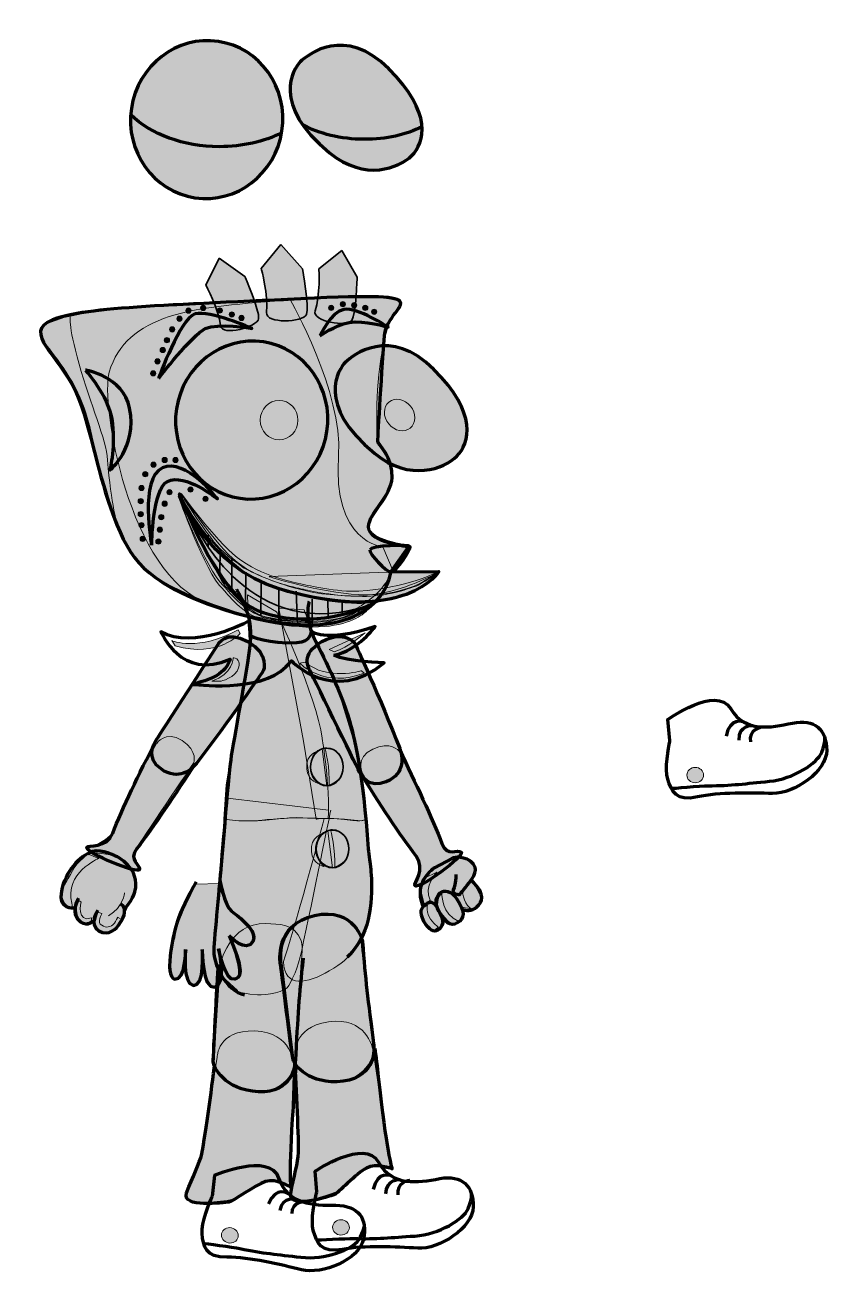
# Model space of a CAD drawing. Header units: inches. Extents: x 198 to 582, y -668 to -70.
import ezdxf

# ---------------------------------------------------------------- set-up
doc = ezdxf.new("R2010")
doc.units = ezdxf.units.IN
doc.header["$MEASUREMENT"] = 0
doc.layers.add('Layer 1', color=7, linetype='Continuous')

# ---------------------------------------------------------------- blocks, each defined once
blk = doc.blocks.new('block 5')
at = {"layer": 'Layer 1', "true_color": 0xfefefe}
h = blk.add_hatch(color=7, dxfattribs=at)
h.dxf.hatch_style = 2
edge = h.paths.add_edge_path()
edge.add_spline(control_points=[(413.56, -474.87), (413.56, -474.87), (413.72, -462.24), (395.98, -472.06), (386.41, -477.36), (386.91, -483.59), (386.91, -483.59), (386.91, -483.59), (387.64, -490.41), (387.64, -490.41), (387.64, -490.41), (387.19, -498.1), (389.67, -500.54), (392.16, -502.97), (392.87, -504.62), (395.67, -502.86), (396.69, -502.21), (396.73, -498.34), (398.28, -498.94), (399.84, -499.54), (401.83, -501.4), (404.61, -499.67), (407.39, -497.95), (407.23, -494.23), (407.23, -494.23), (407.23, -494.23), (412.22, -493.82), (413.77, -492.17), (415.31, -490.51), (416.57, -488.13), (416.57, -488.13), (416.57, -488.13), (411.63, -478.89), (411.63, -478.89), (411.63, -478.89), (413.56, -474.87), (413.56, -474.87)], knot_values=[0, 0, 0, 0, 1, 1, 1, 2, 2, 2, 3, 3, 3, 4, 4, 4, 5, 5, 5, 6, 6, 6, 7, 7, 7, 8, 8, 8, 9, 9, 9, 10, 10, 10, 11, 11, 11, 12, 12, 12, 12], degree=3, periodic=1)
at = {"layer": 'Layer 1', "true_color": 0xeaf1f6}
h = blk.add_hatch(color=7, dxfattribs=at)
h.dxf.hatch_style = 2
edge = h.paths.add_edge_path()
edge.add_spline(control_points=[(394.75, -475.38), (394.75, -475.38), (388.32, -482.3), (391.54, -488.84), (391.54, -488.84), (388.82, -491.18), (388.82, -491.18), (388.82, -491.18), (386.91, -483.59), (386.91, -483.59), (386.91, -483.59), (388.88, -478.33), (388.88, -478.33), (388.88, -478.33), (394.75, -475.38), (394.75, -475.38)], knot_values=[0, 0, 0, 0, 1, 1, 1, 2, 2, 2, 3, 3, 3, 4, 4, 4, 5, 5, 5, 5], degree=3, periodic=1)
h = blk.add_hatch(color=7, dxfattribs=at)
h.dxf.hatch_style = 2
edge = h.paths.add_edge_path()
edge.add_spline(control_points=[(407.08, -484.83), (407.08, -484.83), (408.06, -492.33), (411.83, -493.01), (415.6, -493.69), (407.14, -492.28), (407.14, -492.28), (407.14, -492.28), (403.6, -486.57), (403.6, -486.57), (403.6, -486.57), (407.08, -484.83), (407.08, -484.83)], knot_values=[0, 0, 0, 0, 1, 1, 1, 2, 2, 2, 3, 3, 3, 4, 4, 4, 4], degree=3, periodic=1)
h = blk.add_hatch(color=7, dxfattribs=at)
h.dxf.hatch_style = 2
edge = h.paths.add_edge_path()
edge.add_spline(control_points=[(397.26, -486.04), (397.26, -486.04), (397.14, -495.48), (405.26, -499.07), (405.26, -499.07), (402.13, -500.38), (402.13, -500.38), (402.13, -500.38), (395.36, -495.06), (395.17, -491.11), (394.97, -487.16), (397.25, -485.53), (397.25, -485.53), (397.25, -485.53), (397.26, -486.04), (397.26, -486.04)], knot_values=[0, 0, 0, 0, 1, 1, 1, 2, 2, 2, 3, 3, 3, 4, 4, 4, 5, 5, 5, 5], degree=3, periodic=1)
h = blk.add_hatch(color=7, dxfattribs=at)
h.dxf.hatch_style = 2
edge = h.paths.add_edge_path()
edge.add_spline(control_points=[(390.28, -491.24), (390.28, -491.24), (388.71, -496.71), (395.45, -501.72), (395.45, -501.72), (393.18, -503.61), (393.18, -503.61), (393.18, -503.61), (388.65, -499.02), (388.65, -499.02), (388.65, -499.02), (387.2, -493.12), (387.2, -493.12), (387.2, -493.12), (390.28, -491.24), (390.28, -491.24)], knot_values=[0, 0, 0, 0, 1, 1, 1, 2, 2, 2, 3, 3, 3, 4, 4, 4, 5, 5, 5, 5], degree=3, periodic=1)
at = {"layer": 'Layer 1', "lineweight": 0}
for points, knots in [([(413.56, -474.87), (413.56, -474.87), (413.72, -462.24), (395.98, -472.06), (386.41, -477.36), (386.91, -483.59), (386.91, -483.59), (386.91, -483.59), (387.64, -490.41), (387.64, -490.41), (387.64, -490.41), (387.19, -498.1), (389.67, -500.54), (392.16, -502.97), (392.87, -504.62), (395.67, -502.86), (396.69, -502.21), (396.73, -498.34), (398.28, -498.94), (399.84, -499.54), (401.83, -501.4), (404.61, -499.67), (407.39, -497.95), (407.23, -494.23), (407.23, -494.23), (407.23, -494.23), (412.22, -493.82), (413.77, -492.17), (415.31, -490.51), (416.57, -488.13), (416.57, -488.13), (416.57, -488.13), (411.63, -478.89), (411.63, -478.89), (411.63, -478.89), (413.56, -474.87), (413.56, -474.87)], [0, 0, 0, 0, 1, 1, 1, 2, 2, 2, 3, 3, 3, 4, 4, 4, 5, 5, 5, 6, 6, 6, 7, 7, 7, 8, 8, 8, 9, 9, 9, 10, 10, 10, 11, 11, 11, 12, 12, 12, 12]), ([(394.75, -475.38), (394.75, -475.38), (388.32, -482.3), (391.54, -488.84), (391.54, -488.84), (388.82, -491.18), (388.82, -491.18), (388.82, -491.18), (386.91, -483.59), (386.91, -483.59), (386.91, -483.59), (388.88, -478.33), (388.88, -478.33), (388.88, -478.33), (394.75, -475.38), (394.75, -475.38)], [0, 0, 0, 0, 1, 1, 1, 2, 2, 2, 3, 3, 3, 4, 4, 4, 5, 5, 5, 5]), ([(407.08, -484.83), (407.08, -484.83), (408.06, -492.33), (411.83, -493.01), (415.6, -493.69), (407.14, -492.28), (407.14, -492.28), (407.14, -492.28), (403.6, -486.57), (403.6, -486.57), (403.6, -486.57), (407.08, -484.83), (407.08, -484.83)], [0, 0, 0, 0, 1, 1, 1, 2, 2, 2, 3, 3, 3, 4, 4, 4, 4]), ([(397.26, -486.04), (397.26, -486.04), (397.14, -495.48), (405.26, -499.07), (405.26, -499.07), (402.13, -500.38), (402.13, -500.38), (402.13, -500.38), (395.36, -495.06), (395.17, -491.11), (394.97, -487.16), (397.25, -485.53), (397.25, -485.53), (397.25, -485.53), (397.26, -486.04), (397.26, -486.04)], [0, 0, 0, 0, 1, 1, 1, 2, 2, 2, 3, 3, 3, 4, 4, 4, 5, 5, 5, 5]), ([(390.28, -491.24), (390.28, -491.24), (388.71, -496.71), (395.45, -501.72), (395.45, -501.72), (393.18, -503.61), (393.18, -503.61), (393.18, -503.61), (388.65, -499.02), (388.65, -499.02), (388.65, -499.02), (387.2, -493.12), (387.2, -493.12), (387.2, -493.12), (390.28, -491.24), (390.28, -491.24)], [0, 0, 0, 0, 1, 1, 1, 2, 2, 2, 3, 3, 3, 4, 4, 4, 5, 5, 5, 5])]:
    blk.add_open_spline(points, degree=3, knots=knots, dxfattribs=at)
at = {"layer": 'Layer 1', "color": 250, "lineweight": 70, "true_color": 0x201815}
for points, knots in [([(403.92, -476.53), (403.92, -476.53), (403.93, -479.12), (403.49, -481.26), (403.04, -483.4), (401.91, -484.75), (402.93, -485.36), (403.95, -485.97), (405.47, -486.19), (405.47, -486.19), (405.47, -486.19), (408.01, -483.57), (410.23, -480.51), (411.92, -478.18), (415.75, -473.64), (411, -470.29), (406.25, -466.94), (402.09, -468.79), (402.09, -468.79), (402.09, -468.79), (393.61, -473.33), (393.61, -473.33), (393.61, -473.33), (383.31, -479.95), (387.97, -491.3)], [0, 0, 0, 0, 1, 1, 1, 2, 2, 2, 3, 3, 3, 4, 4, 4, 5, 5, 5, 6, 6, 6, 7, 7, 7, 8, 8, 8, 8]), ([(395.74, -494.14), (398.38, -499.12), (401.24, -501.86), (404.61, -499.67), (408.01, -497.47), (408.67, -494.66), (404.24, -488.08), (399.09, -480.43), (391.49, -486.13), (395.74, -494.14)], [0, 0, 0, 0, 1, 1, 1, 2, 2, 2, 3, 3, 3, 3]), ([(407.16, -493.22), (407.16, -493.22), (410.59, -494.74), (413.05, -492.77), (415.51, -490.8), (418.62, -487.73), (413.89, -482.11), (411.57, -479.34), (410.93, -479), (410.93, -479)], [0, 0, 0, 0, 1, 1, 1, 2, 2, 2, 3, 3, 3, 3]), ([(390.13, -490.28), (387.25, -491.82), (386.13, -494.74), (388.65, -499.02), (391.17, -503.3), (393.52, -504.49), (395.21, -503.21), (396.89, -501.94), (398.98, -500.42), (396.43, -495.41), (394.62, -491.85), (393.41, -488.54), (390.13, -490.28)], [0, 0, 0, 0, 1, 1, 1, 2, 2, 2, 3, 3, 3, 4, 4, 4, 4])]:
    blk.add_open_spline(points, degree=3, knots=knots, dxfattribs=at)
blk = doc.blocks.new('block 4')
at = {"layer": 'Layer 1'}
blk.add_blockref('block 5', (0, 0), dxfattribs=at)
blk = doc.blocks.new('block 3')
at = {"layer": 'Layer 1'}
blk.add_blockref('block 4', (0, 0), dxfattribs=at)
blk = doc.blocks.new('block 2')
at = {"layer": 'Layer 1'}
blk.add_blockref('block 3', (0, 0), dxfattribs=at)
blk = doc.blocks.new('block 6')
at = {"layer": 'Layer 1', "true_color": 0x669279}
h = blk.add_hatch(color=115, dxfattribs=at)
h.dxf.hatch_style = 2
edge = h.paths.add_edge_path()
edge.add_spline(control_points=[(359.07, -427.65), (359.07, -427.65), (371.62, -449.61), (371.62, -449.61), (371.62, -449.61), (384.43, -468.05), (385.16, -468.93), (387.81, -472.12), (385.88, -478.22), (384.74, -480.31), (383.6, -482.4), (386.63, -483.81), (395.5, -476.53), (404.36, -469.25), (410.16, -464.52), (405, -465.41), (399.39, -466.38), (397.27, -462.89), (396.62, -461.26), (396.32, -460.51), (392.99, -451.23), (388.52, -441.41), (383.22, -429.78), (376.67, -417.38), (376.67, -417.38), (376.67, -417.38), (372.6, -412.3), (364.11, -416.49), (355.62, -420.68), (359.07, -427.65), (359.07, -427.65)], knot_values=[0, 0, 0, 0, 1, 1, 1, 2, 2, 2, 3, 3, 3, 4, 4, 4, 5, 5, 5, 6, 6, 6, 7, 7, 7, 8, 8, 8, 9, 9, 9, 10, 10, 10, 10], degree=3, periodic=1)
at = {"layer": 'Layer 1', "lineweight": 0}
blk.add_open_spline([(359.07, -427.65), (359.07, -427.65), (371.62, -449.61), (371.62, -449.61), (371.62, -449.61), (384.43, -468.05), (385.16, -468.93), (387.81, -472.12), (385.88, -478.22), (384.74, -480.31), (383.6, -482.4), (386.63, -483.81), (395.5, -476.53), (404.36, -469.25), (410.16, -464.52), (405, -465.41), (399.39, -466.38), (397.27, -462.89), (396.62, -461.26), (396.32, -460.51), (392.99, -451.23), (388.52, -441.41), (383.22, -429.78), (376.67, -417.38), (376.67, -417.38), (376.67, -417.38), (372.6, -412.3), (364.11, -416.49), (355.62, -420.68), (359.07, -427.65), (359.07, -427.65)], degree=3, knots=[0, 0, 0, 0, 1, 1, 1, 2, 2, 2, 3, 3, 3, 4, 4, 4, 5, 5, 5, 6, 6, 6, 7, 7, 7, 8, 8, 8, 9, 9, 9, 10, 10, 10, 10], dxfattribs=at)
at = {"layer": 'Layer 1', "color": 178, "lineweight": 70, "true_color": 0x010002}
blk.add_open_spline([(377.05, -416.88), (384.12, -431.97), (392.78, -449.99), (397.23, -461.67), (399.79, -468.36), (404.68, -464.2), (406.5, -465.82), (408.31, -467.43), (386.54, -483.94), (384.27, -481.86), (383.62, -481.28), (389.64, -473.78), (384.96, -467.77), (377.35, -458.01), (366.8, -442.02), (358.22, -427.73)], degree=3, knots=[0, 0, 0, 0, 1, 1, 1, 2, 2, 2, 3, 3, 3, 4, 4, 4, 5, 5, 5, 5], dxfattribs=at)
blk = doc.blocks.new('block 8')
at = {"layer": 'Layer 1', "true_color": 0x669279}
h = blk.add_hatch(color=115, dxfattribs=at)
h.dxf.hatch_style = 2
edge = h.paths.add_edge_path()
edge.add_spline(control_points=[(320.77, -519.01), (320.77, -519.01), (324.52, -550.23), (324.52, -550.23), (324.52, -550.23), (326.56, -565.78), (326.56, -565.78), (326.56, -565.78), (331.55, -577.76), (348.18, -575.64), (364.81, -573.52), (365.23, -557.93), (365.23, -557.93), (365.23, -557.93), (358.93, -515.31), (358.6, -509.11), (358.48, -506.85), (357.08, -502.91), (355.67, -501.62), (349.6, -496.03), (344.92, -494.49), (338.61, -495.64), (317.22, -499.52), (320.77, -519.01), (320.77, -519.01)], knot_values=[0, 0, 0, 0, 1, 1, 1, 2, 2, 2, 3, 3, 3, 4, 4, 4, 5, 5, 5, 6, 6, 6, 7, 7, 7, 8, 8, 8, 8], degree=3, periodic=1)
at = {"layer": 'Layer 1', "color": 250, "lineweight": 70, "true_color": 0x201815}
blk.add_open_spline([(319.85, -518.97), (319.85, -518.97), (325.5, -562.97), (326.01, -565.25), (326.53, -567.53), (333.63, -577.57), (349.92, -575.48), (366.22, -573.37), (364.69, -558.81), (364.69, -558.81), (361.66, -535.34), (360.58, -527.25), (359.28, -508.65), (359.28, -508.65), (355.49, -491.89), (336.21, -496.16), (316.93, -500.42), (319.85, -518.97), (319.85, -518.97)], degree=3, knots=[0, 0, 0, 0, 1, 1, 1, 2, 2, 2, 3, 3, 3, 4, 4, 4, 5, 5, 5, 6, 6, 6, 6], dxfattribs=at)
at = {"layer": 'Layer 1', "lineweight": 0}
blk.add_open_spline([(320.77, -519.01), (320.77, -519.01), (324.52, -550.23), (324.52, -550.23), (324.52, -550.23), (326.56, -565.78), (326.56, -565.78), (326.56, -565.78), (331.55, -577.76), (348.18, -575.64), (364.81, -573.52), (365.23, -557.93), (365.23, -557.93), (365.23, -557.93), (358.93, -515.31), (358.6, -509.11), (358.48, -506.85), (357.08, -502.91), (355.67, -501.62), (349.6, -496.03), (344.92, -494.49), (338.61, -495.64), (317.22, -499.52), (320.77, -519.01), (320.77, -519.01)], degree=3, knots=[0, 0, 0, 0, 1, 1, 1, 2, 2, 2, 3, 3, 3, 4, 4, 4, 5, 5, 5, 6, 6, 6, 7, 7, 7, 8, 8, 8, 8], dxfattribs=at)
blk = doc.blocks.new('block 9')
at = {"layer": 'Layer 1', "true_color": 0x669279}
h = blk.add_hatch(color=115, dxfattribs=at)
h.dxf.hatch_style = 2
edge = h.paths.add_edge_path()
edge.add_spline(control_points=[(327.96, -587.19), (327.96, -587.19), (328.63, -608.54), (328.63, -608.54), (328.63, -608.54), (324.57, -631.54), (324.57, -631.54), (324.57, -631.54), (330.57, -633.12), (330.57, -633.12), (330.57, -633.12), (345.52, -629.93), (348.91, -627.27), (350.76, -625.82), (354.78, -621.38), (358.56, -618.77), (361.69, -616.61), (364.84, -616.1), (364.84, -616.1), (364.84, -616.1), (373.69, -618.03), (373.69, -618.03), (373.69, -618.03), (371.37, -608.04), (371.37, -608.04), (371.37, -608.04), (364.09, -559.8), (364.09, -559.8), (364.09, -559.8), (360.88, -544.34), (342.93, -547.1), (324.97, -549.86), (327.45, -562.81), (327.45, -562.81), (327.45, -562.81), (327.96, -587.19), (327.96, -587.19)], knot_values=[0, 0, 0, 0, 1, 1, 1, 2, 2, 2, 3, 3, 3, 4, 4, 4, 5, 5, 5, 6, 6, 6, 7, 7, 7, 8, 8, 8, 9, 9, 9, 10, 10, 10, 11, 11, 11, 12, 12, 12, 12], degree=3, periodic=1)
at = {"layer": 'Layer 1', "true_color": 0x7b737a}
h = blk.add_hatch(color=8, dxfattribs=at)
h.dxf.hatch_style = 2
edge = h.paths.add_edge_path()
edge.add_spline(control_points=[(352.94, -645.65), (352.88, -647.68), (351.03, -649.27), (348.81, -649.2), (346.59, -649.13), (344.85, -647.43), (344.92, -645.4), (344.98, -643.37), (346.83, -641.78), (349.05, -641.85), (351.26, -641.92), (353.01, -643.62), (352.94, -645.65)], knot_values=[0, 0, 0, 0, 1, 1, 1, 2, 2, 2, 3, 3, 3, 4, 4, 4, 4], degree=3, periodic=1)
at = {"layer": 'Layer 1', "lineweight": 0}
for points, knots in [([(327.96, -587.19), (327.96, -587.19), (328.63, -608.54), (328.63, -608.54), (328.63, -608.54), (324.57, -631.54), (324.57, -631.54), (324.57, -631.54), (330.57, -633.12), (330.57, -633.12), (330.57, -633.12), (345.52, -629.93), (348.91, -627.27), (350.76, -625.82), (354.78, -621.38), (358.56, -618.77), (361.69, -616.61), (364.84, -616.1), (364.84, -616.1), (364.84, -616.1), (373.69, -618.03), (373.69, -618.03), (373.69, -618.03), (371.37, -608.04), (371.37, -608.04), (371.37, -608.04), (364.09, -559.8), (364.09, -559.8), (364.09, -559.8), (360.88, -544.34), (342.93, -547.1), (324.97, -549.86), (327.45, -562.81), (327.45, -562.81), (327.45, -562.81), (327.96, -587.19), (327.96, -587.19)], [0, 0, 0, 0, 1, 1, 1, 2, 2, 2, 3, 3, 3, 4, 4, 4, 5, 5, 5, 6, 6, 6, 7, 7, 7, 8, 8, 8, 9, 9, 9, 10, 10, 10, 11, 11, 11, 12, 12, 12, 12]), ([(352.94, -645.65), (352.88, -647.68), (351.03, -649.27), (348.81, -649.2), (346.59, -649.13), (344.85, -647.43), (344.92, -645.4), (344.98, -643.37), (346.83, -641.78), (349.05, -641.85), (351.26, -641.92), (353.01, -643.62), (352.94, -645.65)], [0, 0, 0, 0, 1, 1, 1, 2, 2, 2, 3, 3, 3, 4, 4, 4, 4])]:
    blk.add_open_spline(points, degree=3, knots=knots, dxfattribs=at)
at = {"layer": 'Layer 1', "color": 250, "lineweight": 70, "true_color": 0x201815}
for points, knots in [([(365.13, -559.62), (365.47, -562.83), (366.38, -569.48), (366.78, -573.25), (370.55, -608.75), (373.36, -617.48), (373.36, -617.48), (373.36, -617.48), (365.85, -614.56), (361.1, -617.08), (356.35, -619.59), (347.38, -629.32), (345.52, -629.93), (343.67, -630.54), (323.5, -637.23), (324.89, -629.26), (326.29, -621.31), (328.41, -614.37), (328.61, -609.71), (328.78, -605.64), (327.61, -576.45), (326.88, -566.14)], [0, 0, 0, 0, 1, 1, 1, 2, 2, 2, 3, 3, 3, 4, 4, 4, 5, 5, 5, 6, 6, 6, 7, 7, 7, 7]), ([(337.34, -628.53), (337.34, -628.53), (337.28, -628.74), (337.19, -629.12), (336.58, -631.71), (334.25, -642.26), (335.67, -647.02), (337.46, -653.05), (339.3, -658.01), (349.62, -656.04), (359.96, -654.08), (375.41, -654.88), (385.64, -655.5), (395.89, -656.14), (412, -645.71), (412.17, -635.71), (412.34, -625.72), (407, -620.19), (396.21, -622.14), (385.42, -624.1), (373.56, -626.01), (366.89, -614.31), (360.23, -602.6), (336.58, -618.55), (336.58, -618.55), (336.58, -618.55), (337.34, -628.53), (337.34, -628.53)], [0, 0, 0, 0, 1, 1, 1, 2, 2, 2, 3, 3, 3, 4, 4, 4, 5, 5, 5, 6, 6, 6, 7, 7, 7, 8, 8, 8, 9, 9, 9, 9]), ([(337.3, -651.54), (337.3, -651.54), (351.79, -650.76), (354.85, -650.85), (366.18, -651.16), (372.79, -650.35), (384.3, -649.64), (395.82, -648.95), (407.85, -641.54), (409.85, -636.52), (411.85, -631.51), (411.42, -629.63), (411.42, -629.63)], [0, 0, 0, 0, 1, 1, 1, 2, 2, 2, 3, 3, 3, 4, 4, 4, 4])]:
    blk.add_open_spline(points, degree=3, knots=knots, dxfattribs=at)
for points in [[(372.9, -620.82), (372.9, -620.82), (366.27, -618.04), (364.34, -627.4)], [(377.28, -622.77), (377.28, -622.77), (370.16, -622.3), (370.24, -629.51)], [(382.1, -622.93), (382.1, -622.93), (374.85, -624.05), (376.2, -629.92)]]:
    blk.add_open_spline(points, degree=3, dxfattribs=at)
blk = doc.blocks.new('block 10')
at = {"layer": 'Layer 1', "true_color": 0x669279}
h = blk.add_hatch(color=115, dxfattribs=at)
h.dxf.hatch_style = 2
edge = h.paths.add_edge_path()
edge.add_spline(control_points=[(318.12, -350.72), (318.12, -350.72), (337.02, -390.58), (339.92, -411.28), (339.92, -411.28), (343.85, -435.65), (342.85, -449.73), (342.85, -449.73), (333.38, -449.51), (328.63, -449.38), (320.13, -449.15), (316.75, -451.01), (301.67, -450.85), (297.17, -450.8), (292.92, -449.98), (292.92, -449.98), (292.92, -449.98), (293.93, -433.65), (293.93, -433.65), (293.93, -433.65), (298.92, -403.98), (298.92, -403.98), (298.92, -403.98), (305.12, -369.82), (305.12, -369.82), (305.12, -369.82), (304.12, -342.6), (304.12, -342.6), (304.12, -342.6), (318.12, -350.72), (318.12, -350.72)], knot_values=[0, 0, 0, 0, 1, 1, 1, 2, 2, 2, 3, 3, 3, 4, 4, 4, 5, 5, 5, 6, 6, 6, 7, 7, 7, 8, 8, 8, 9, 9, 9, 10, 10, 10, 10], degree=3, periodic=1)
at = {"layer": 'Layer 1', "true_color": 0xa42f24}
h = blk.add_hatch(color=24, dxfattribs=at)
h.dxf.hatch_style = 2
edge = h.paths.add_edge_path()
edge.add_spline(control_points=[(319.13, -348.91), (319.13, -348.91), (331.03, -412.73), (331.03, -412.73), (331.03, -412.73), (337.02, -450), (337.02, -450), (337.02, -450), (343.21, -448.93), (354.62, -450.63), (360.19, -451.47), (361.15, -449.75), (361.15, -449.75), (361.15, -449.75), (355.81, -415.19), (355.81, -415.19), (355.81, -415.19), (348.74, -391.79), (348.74, -391.79), (348.74, -391.79), (341.12, -373.07), (341.12, -373.07), (341.12, -373.07), (336.18, -362.36), (336.18, -362.36), (336.18, -362.36), (332.44, -352.79), (332.44, -352.79), (332.44, -352.79), (331.27, -349.86), (331.27, -349.86), (331.27, -349.86), (319.13, -348.91), (319.13, -348.91)], knot_values=[0, 0, 0, 0, 1, 1, 1, 2, 2, 2, 3, 3, 3, 4, 4, 4, 5, 5, 5, 6, 6, 6, 7, 7, 7, 8, 8, 8, 9, 9, 9, 10, 10, 10, 11, 11, 11, 11], degree=3, periodic=1)
h = blk.add_hatch(color=24, dxfattribs=at)
h.dxf.hatch_style = 2
edge = h.paths.add_edge_path()
edge.add_spline(control_points=[(344.01, -445.8), (344.01, -445.8), (335.48, -487.48), (330.17, -512.8), (328.31, -521.63), (325.4, -526.97), (324, -529.7), (322.46, -532.71), (313.4, -534.44), (308.9, -534.17), (297.65, -533.17), (299.42, -532.05), (299.42, -532.05), (299.42, -532.05), (291.97, -525.32), (291.97, -525.32), (291.97, -525.32), (288.12, -514.54), (288.12, -514.54), (288.12, -514.54), (289.14, -502.62), (289.14, -502.62), (289.14, -502.62), (291.7, -477.25), (291.7, -477.25), (291.7, -477.25), (293.92, -452.05), (293.92, -452.05), (293.92, -452.05), (294.59, -439.92), (294.59, -439.92), (294.59, -439.92), (342.98, -445.75), (342.98, -445.75)], knot_values=[0, 0, 0, 0, 1, 1, 1, 2, 2, 2, 3, 3, 3, 4, 4, 4, 5, 5, 5, 6, 6, 6, 7, 7, 7, 8, 8, 8, 9, 9, 9, 10, 10, 10, 11, 11, 11, 11], degree=3, periodic=0)
edge.add_line((342.98, -445.75), (344.01, -445.8))
at = {"layer": 'Layer 1', "true_color": 0x669279}
h = blk.add_hatch(color=115, dxfattribs=at)
h.dxf.hatch_style = 2
edge = h.paths.add_edge_path()
edge.add_spline(control_points=[(343.34, -522.7), (349.75, -519), (351.75, -516.88), (355.38, -512.22), (356.18, -511.18), (357.74, -509.89), (359.56, -505.11), (359.56, -505.11), (362.25, -496.48), (362.25, -496.48), (362.25, -496.48), (363.63, -481.7), (363.63, -481.7), (363.63, -481.7), (361.04, -449.75), (361.04, -449.75), (361.04, -449.75), (360, -451.19), (356.96, -450.73), (347.77, -449.35), (340.87, -449.68), (340.87, -449.68), (340.87, -449.68), (325.26, -507.89), (321.38, -518.12), (321.79, -531.29), (332.96, -528.69), (343.34, -522.7)], knot_values=[0, 0, 0, 0, 1, 1, 1, 2, 2, 2, 3, 3, 3, 4, 4, 4, 5, 5, 5, 6, 6, 6, 7, 7, 7, 8, 8, 8, 9, 9, 9, 9], degree=3, periodic=1)
at = {"layer": 'Layer 1', "color": 250, "lineweight": 70, "true_color": 0x201815}
blk.add_lwpolyline([(351.93, -516.18), (351.93, -516.18)], dxfattribs=at)
for points, knots in [([(298.86, -340.01), (298.86, -340.01), (306.98, -351.45), (305.44, -365.53), (303.9, -379.61), (297.36, -412.33), (296.13, -421.54), (294.91, -430.75), (291.4, -474.07), (291.4, -474.07), (291.4, -474.07), (288.67, -503.15), (288.04, -511.4), (287.42, -519.66), (294.01, -532.24), (302.67, -534.17)], [0, 0, 0, 0, 1, 1, 1, 2, 2, 2, 3, 3, 3, 4, 4, 4, 5, 5, 5, 5]), ([(333.73, -345.72), (333.73, -345.72), (330.71, -353.38), (337.02, -365.35), (343.33, -377.33), (350.42, -393.71), (352.71, -401.86), (355, -410), (359.47, -427.5), (362, -464.19), (362.2, -467.03), (363, -472.25), (363, -472.25), (363, -472.25), (365.29, -490.18), (360.38, -503.14), (358.36, -508.44), (355.39, -512.73), (351.93, -516.18)], [0, 0, 0, 0, 1, 1, 1, 2, 2, 2, 3, 3, 3, 4, 4, 4, 5, 5, 5, 6, 6, 6, 6])]:
    blk.add_open_spline(points, degree=3, knots=knots, dxfattribs=at)
at = {"layer": 'Layer 1', "lineweight": 0}
for points, knots in [([(318.12, -350.72), (318.12, -350.72), (337.02, -390.58), (339.92, -411.28), (339.92, -411.28), (343.85, -435.65), (342.85, -449.73), (342.85, -449.73), (333.38, -449.51), (328.63, -449.38), (320.13, -449.15), (316.75, -451.01), (301.67, -450.85), (297.17, -450.8), (292.92, -449.98), (292.92, -449.98), (292.92, -449.98), (293.93, -433.65), (293.93, -433.65), (293.93, -433.65), (298.92, -403.98), (298.92, -403.98), (298.92, -403.98), (305.12, -369.82), (305.12, -369.82), (305.12, -369.82), (304.12, -342.6), (304.12, -342.6), (304.12, -342.6), (318.12, -350.72), (318.12, -350.72)], [0, 0, 0, 0, 1, 1, 1, 2, 2, 2, 3, 3, 3, 4, 4, 4, 5, 5, 5, 6, 6, 6, 7, 7, 7, 8, 8, 8, 9, 9, 9, 10, 10, 10, 10]), ([(319.13, -348.91), (319.13, -348.91), (331.03, -412.73), (331.03, -412.73), (331.03, -412.73), (337.02, -450), (337.02, -450), (337.02, -450), (343.21, -448.93), (354.62, -450.63), (360.19, -451.47), (361.15, -449.75), (361.15, -449.75), (361.15, -449.75), (355.81, -415.19), (355.81, -415.19), (355.81, -415.19), (348.74, -391.79), (348.74, -391.79), (348.74, -391.79), (341.12, -373.07), (341.12, -373.07), (341.12, -373.07), (336.18, -362.36), (336.18, -362.36), (336.18, -362.36), (332.44, -352.79), (332.44, -352.79), (332.44, -352.79), (331.27, -349.86), (331.27, -349.86), (331.27, -349.86), (319.13, -348.91), (319.13, -348.91)], [0, 0, 0, 0, 1, 1, 1, 2, 2, 2, 3, 3, 3, 4, 4, 4, 5, 5, 5, 6, 6, 6, 7, 7, 7, 8, 8, 8, 9, 9, 9, 10, 10, 10, 11, 11, 11, 11]), ([(344.01, -445.8), (344.01, -445.8), (335.48, -487.48), (330.17, -512.8), (328.31, -521.63), (325.4, -526.97), (324, -529.7), (322.46, -532.71), (313.4, -534.44), (308.9, -534.17), (297.65, -533.17), (299.42, -532.05), (299.42, -532.05), (299.42, -532.05), (291.97, -525.32), (291.97, -525.32), (291.97, -525.32), (288.12, -514.54), (288.12, -514.54), (288.12, -514.54), (289.14, -502.62), (289.14, -502.62), (289.14, -502.62), (291.7, -477.25), (291.7, -477.25), (291.7, -477.25), (293.92, -452.05), (293.92, -452.05), (293.92, -452.05), (294.59, -439.92), (294.59, -439.92), (294.59, -439.92), (342.98, -445.75), (342.98, -445.75)], [0, 0, 0, 0, 1, 1, 1, 2, 2, 2, 3, 3, 3, 4, 4, 4, 5, 5, 5, 6, 6, 6, 7, 7, 7, 8, 8, 8, 9, 9, 9, 10, 10, 10, 11, 11, 11, 11]), ([(343.34, -522.7), (349.75, -519), (351.75, -516.88), (355.38, -512.22), (356.18, -511.18), (357.74, -509.89), (359.56, -505.11), (359.56, -505.11), (362.25, -496.48), (362.25, -496.48), (362.25, -496.48), (363.63, -481.7), (363.63, -481.7), (363.63, -481.7), (361.04, -449.75), (361.04, -449.75), (361.04, -449.75), (360, -451.19), (356.96, -450.73), (347.77, -449.35), (340.87, -449.68), (340.87, -449.68), (340.87, -449.68), (325.26, -507.89), (321.38, -518.12), (321.79, -531.29), (332.96, -528.69), (343.34, -522.7)], [0, 0, 0, 0, 1, 1, 1, 2, 2, 2, 3, 3, 3, 4, 4, 4, 5, 5, 5, 6, 6, 6, 7, 7, 7, 8, 8, 8, 9, 9, 9, 9])]:
    blk.add_open_spline(points, degree=3, knots=knots, dxfattribs=at)
blk = doc.blocks.new('block 11')
at = {"layer": 'Layer 1', "true_color": 0x7b737a}
h = blk.add_hatch(color=8, dxfattribs=at)
h.dxf.hatch_style = 2
edge = h.paths.add_edge_path()
edge.add_spline(control_points=[(522.52, -428.91), (522.52, -430.94), (520.72, -432.59), (518.5, -432.59), (516.29, -432.59), (514.49, -430.94), (514.49, -428.91), (514.49, -426.88), (516.29, -425.24), (518.5, -425.24), (520.72, -425.24), (522.52, -426.88), (522.52, -428.91)], knot_values=[0, 0, 0, 0, 1, 1, 1, 2, 2, 2, 3, 3, 3, 4, 4, 4, 4], degree=3, periodic=1)
at = {"layer": 'Layer 1', "color": 250, "lineweight": 70, "true_color": 0x201815}
for points, knots in [([(506.37, -412.3), (506.37, -412.3), (506.32, -412.51), (506.25, -412.89), (505.72, -415.5), (503.73, -426.12), (505.3, -430.83), (507.29, -436.8), (509.28, -441.7), (519.54, -439.4), (529.8, -437.11), (545.26, -437.41), (555.52, -437.72), (565.78, -438.02), (581.55, -427.07), (581.4, -417.08), (581.25, -407.09), (575.74, -401.73), (565.02, -404.03), (554.3, -406.33), (542.51, -408.62), (535.46, -397.14), (528.42, -385.66), (505.3, -402.35), (505.3, -402.35), (505.3, -402.35), (506.37, -412.3), (506.37, -412.3)], [0, 0, 0, 0, 1, 1, 1, 2, 2, 2, 3, 3, 3, 4, 4, 4, 5, 5, 5, 6, 6, 6, 7, 7, 7, 8, 8, 8, 9, 9, 9, 9]), ([(507.08, -435.3), (507.08, -435.3), (521.53, -434.06), (524.59, -434.04), (535.92, -433.99), (542.51, -432.97), (553.99, -431.9), (565.48, -430.83), (577.27, -423.04), (579.1, -417.96), (580.94, -412.89), (580.47, -411.03), (580.47, -411.03)], [0, 0, 0, 0, 1, 1, 1, 2, 2, 2, 3, 3, 3, 4, 4, 4, 4])]:
    blk.add_open_spline(points, degree=3, knots=knots, dxfattribs=at)
for points in [[(541.67, -403.46), (541.67, -403.46), (534.96, -400.89), (533.33, -410.31)], [(546.11, -405.26), (546.11, -405.26), (538.99, -405.03), (539.29, -412.22)], [(550.63, -405.88), (550.63, -405.88), (543.43, -407.25), (544.96, -413.07)]]:
    blk.add_open_spline(points, degree=3, dxfattribs=at)
at = {"layer": 'Layer 1', "lineweight": 0}
blk.add_open_spline([(522.52, -428.91), (522.52, -430.94), (520.72, -432.59), (518.5, -432.59), (516.29, -432.59), (514.49, -430.94), (514.49, -428.91), (514.49, -426.88), (516.29, -425.24), (518.5, -425.24), (520.72, -425.24), (522.52, -426.88), (522.52, -428.91)], degree=3, knots=[0, 0, 0, 0, 1, 1, 1, 2, 2, 2, 3, 3, 3, 4, 4, 4, 4], dxfattribs=at)
blk = doc.blocks.new('block 13')
at = {"layer": 'Layer 1', "true_color": 0xa42f24}
h = blk.add_hatch(color=24, dxfattribs=at)
h.dxf.hatch_style = 2
edge = h.paths.add_edge_path()
edge.add_spline(control_points=[(291.06, -519.8), (291.06, -519.8), (289.06, -551.18), (289.06, -551.18), (289.06, -551.18), (288.24, -566.83), (288.24, -566.83), (288.24, -566.83), (290.97, -579.53), (307.7, -580.47), (324.44, -581.41), (327.7, -566.15), (327.7, -566.15), (327.7, -566.15), (329.26, -523.1), (330.06, -516.95), (330.36, -514.7), (330.52, -509.83), (329.79, -508.06), (326.43, -499.82), (319.27, -500.27), (312.86, -500.06), (295.28, -499.47), (291.06, -519.8), (291.06, -519.8)], knot_values=[0, 0, 0, 0, 1, 1, 1, 2, 2, 2, 3, 3, 3, 4, 4, 4, 5, 5, 5, 6, 6, 6, 7, 7, 7, 8, 8, 8, 8], degree=3, periodic=1)
at = {"layer": 'Layer 1', "lineweight": 0}
blk.add_open_spline([(291.06, -519.8), (291.06, -519.8), (289.06, -551.18), (289.06, -551.18), (289.06, -551.18), (288.24, -566.83), (288.24, -566.83), (288.24, -566.83), (290.97, -579.53), (307.7, -580.47), (324.44, -581.41), (327.7, -566.15), (327.7, -566.15), (327.7, -566.15), (329.26, -523.1), (330.06, -516.95), (330.36, -514.7), (330.52, -509.83), (329.79, -508.06), (326.43, -499.82), (319.27, -500.27), (312.86, -500.06), (295.28, -499.47), (291.06, -519.8), (291.06, -519.8)], degree=3, knots=[0, 0, 0, 0, 1, 1, 1, 2, 2, 2, 3, 3, 3, 4, 4, 4, 5, 5, 5, 6, 6, 6, 7, 7, 7, 8, 8, 8, 8], dxfattribs=at)
at = {"layer": 'Layer 1', "color": 250, "lineweight": 70, "true_color": 0x201815}
blk.add_open_spline([(330.81, -516.62), (328.71, -535.14), (328.29, -543.29), (327, -566.92), (327, -566.92), (325.85, -581.52), (309.45, -580.62), (293.05, -579.72), (287.89, -568.55), (287.8, -566.21), (287.71, -563.88), (290.16, -519.58), (290.16, -519.58)], degree=3, knots=[0, 0, 0, 0, 1, 1, 1, 2, 2, 2, 3, 3, 3, 4, 4, 4, 4], dxfattribs=at)
blk = doc.blocks.new('block 14')
at = {"layer": 'Layer 1', "true_color": 0xa42f24}
h = blk.add_hatch(color=24, dxfattribs=at)
h.dxf.hatch_style = 2
edge = h.paths.add_edge_path()
edge.add_spline(control_points=[(285.72, -588.14), (285.72, -588.14), (282.49, -609.26), (282.49, -609.26), (282.49, -609.26), (274.31, -631.14), (274.31, -631.14), (274.31, -631.14), (279.93, -633.79), (279.93, -633.79), (279.93, -633.79), (295.21, -633.36), (299.02, -631.37), (301.1, -630.28), (305.86, -626.64), (310.06, -624.76), (313.53, -623.21), (316.72, -623.28), (316.72, -623.28), (316.72, -623.28), (325.07, -626.79), (325.07, -626.79), (325.07, -626.79), (324.6, -616.55), (324.6, -616.55), (324.6, -616.55), (326.23, -567.79), (326.23, -567.79), (326.23, -567.79), (325.89, -552), (307.73, -551.45), (289.57, -550.9), (289.65, -564.07), (289.65, -564.07), (289.65, -564.07), (285.72, -588.14), (285.72, -588.14)], knot_values=[0, 0, 0, 0, 1, 1, 1, 2, 2, 2, 3, 3, 3, 4, 4, 4, 5, 5, 5, 6, 6, 6, 7, 7, 7, 8, 8, 8, 9, 9, 9, 10, 10, 10, 11, 11, 11, 12, 12, 12, 12], degree=3, periodic=1)
at = {"layer": 'Layer 1', "true_color": 0x7b737a}
h = blk.add_hatch(color=8, dxfattribs=at)
h.dxf.hatch_style = 2
edge = h.paths.add_edge_path()
edge.add_spline(control_points=[(299.64, -650.18), (299.21, -652.16), (297.1, -653.39), (294.94, -652.91), (292.77, -652.44), (291.36, -650.45), (291.79, -648.47), (292.23, -646.48), (294.33, -645.26), (296.5, -645.73), (298.67, -646.2), (300.08, -648.19), (299.64, -650.18)], knot_values=[0, 0, 0, 0, 1, 1, 1, 2, 2, 2, 3, 3, 3, 4, 4, 4, 4], degree=3, periodic=1)
at = {"layer": 'Layer 1', "lineweight": 0}
for points, knots in [([(285.72, -588.14), (285.72, -588.14), (282.49, -609.26), (282.49, -609.26), (282.49, -609.26), (274.31, -631.14), (274.31, -631.14), (274.31, -631.14), (279.93, -633.79), (279.93, -633.79), (279.93, -633.79), (295.21, -633.36), (299.02, -631.37), (301.1, -630.28), (305.86, -626.64), (310.06, -624.76), (313.53, -623.21), (316.72, -623.28), (316.72, -623.28), (316.72, -623.28), (325.07, -626.79), (325.07, -626.79), (325.07, -626.79), (324.6, -616.55), (324.6, -616.55), (324.6, -616.55), (326.23, -567.79), (326.23, -567.79), (326.23, -567.79), (325.89, -552), (307.73, -551.45), (289.57, -550.9), (289.65, -564.07), (289.65, -564.07), (289.65, -564.07), (285.72, -588.14), (285.72, -588.14)], [0, 0, 0, 0, 1, 1, 1, 2, 2, 2, 3, 3, 3, 4, 4, 4, 5, 5, 5, 6, 6, 6, 7, 7, 7, 8, 8, 8, 9, 9, 9, 10, 10, 10, 11, 11, 11, 12, 12, 12, 12]), ([(299.64, -650.18), (299.21, -652.16), (297.1, -653.39), (294.94, -652.91), (292.77, -652.44), (291.36, -650.45), (291.79, -648.47), (292.23, -646.48), (294.33, -645.26), (296.5, -645.73), (298.67, -646.2), (300.08, -648.19), (299.64, -650.18)], [0, 0, 0, 0, 1, 1, 1, 2, 2, 2, 3, 3, 3, 4, 4, 4, 4])]:
    blk.add_open_spline(points, degree=3, knots=knots, dxfattribs=at)
at = {"layer": 'Layer 1', "color": 250, "lineweight": 70, "true_color": 0x201815}
for points, knots in [([(327.28, -567.8), (327.04, -571.01), (326.72, -577.73), (326.43, -581.5), (323.67, -617.09), (324.84, -626.19), (324.84, -626.19), (324.84, -626.19), (317.99, -621.95), (312.86, -623.57), (307.74, -625.17), (297.15, -633.1), (295.21, -633.36), (293.27, -633.62), (272.22, -636.53), (275.04, -628.95), (277.86, -621.38), (281.21, -614.95), (282.26, -610.4), (283.17, -606.43), (287.33, -577.51), (288.49, -567.25)], [0, 0, 0, 0, 1, 1, 1, 2, 2, 2, 3, 3, 3, 4, 4, 4, 5, 5, 5, 6, 6, 6, 7, 7, 7, 7]), ([(287.41, -630.5), (287.41, -630.5), (287.32, -630.69), (287.16, -631.05), (286.09, -633.49), (281.88, -643.43), (282.41, -648.38), (283.07, -654.63), (283.98, -659.84), (294.49, -659.79), (305, -659.74), (320.05, -663.34), (330, -665.82), (339.96, -668.31), (357.7, -660.98), (359.68, -651.19), (361.68, -641.39), (357.43, -634.98), (346.46, -634.93), (335.5, -634.89), (323.5, -634.62), (319.06, -621.9), (314.64, -609.17), (288.48, -620.55), (288.48, -620.55), (288.48, -620.55), (287.41, -630.5), (287.41, -630.5)], [0, 0, 0, 0, 1, 1, 1, 2, 2, 2, 3, 3, 3, 4, 4, 4, 5, 5, 5, 6, 6, 6, 7, 7, 7, 8, 8, 8, 9, 9, 9, 9]), ([(283.19, -653.12), (283.19, -653.12), (297.58, -654.99), (300.57, -655.63), (311.65, -658), (318.3, -658.41), (329.75, -659.81), (341.2, -661.22), (354.38, -656.12), (357.26, -651.56), (360.14, -646.99), (360.06, -645.07), (360.06, -645.07)], [0, 0, 0, 0, 1, 1, 1, 2, 2, 2, 3, 3, 3, 4, 4, 4, 4])]:
    blk.add_open_spline(points, degree=3, knots=knots, dxfattribs=at)
for points in [[(323.78, -629.39), (323.78, -629.39), (317.77, -625.45), (314.17, -634.31)], [(327.74, -632.11), (327.74, -632.11), (320.82, -630.35), (319.59, -637.45)], [(332.45, -633.14), (332.45, -633.14), (325.12, -632.92), (325.37, -638.94)]]:
    blk.add_open_spline(points, degree=3, dxfattribs=at)
blk = doc.blocks.new('block 12')
at = {"layer": 'Layer 1'}
for name in ['block 13', 'block 14']:
    blk.add_blockref(name, (0, 0), dxfattribs=at)
blk = doc.blocks.new('block 17')
at = {"layer": 'Layer 1', "true_color": 0xf6f7f8}
h = blk.add_hatch(color=7, dxfattribs=at)
h.dxf.hatch_style = 2
edge = h.paths.add_edge_path()
edge.add_spline(control_points=[(279.58, -480.09), (279.58, -480.09), (276.23, -485.99), (272.87, -493.08), (268.67, -501.92), (263.95, -525.82), (269.31, -526.58), (274.68, -527.35), (274.54, -512.45), (274.54, -512.45)], knot_values=[0, 0, 0, 0, 1, 1, 1, 2, 2, 2, 3, 3, 3, 3], degree=3, periodic=0)
edge.add_line((274.54, -512.45), (279.58, -480.09))
h = blk.add_hatch(color=7, dxfattribs=at)
h.dxf.hatch_style = 2
edge = h.paths.add_edge_path()
edge.add_spline(control_points=[(291.07, -479.5), (291.07, -479.5), (293.26, -491.5), (296.59, -494.16), (299.92, -496.82), (309.44, -503.5), (306.73, -508.69), (303.64, -514.58), (295.43, -505.93), (295.43, -505.93)], knot_values=[0, 0, 0, 0, 1, 1, 1, 2, 2, 2, 3, 3, 3, 3], degree=3, periodic=0)
edge.add_line((295.43, -505.93), (291.07, -479.5))
h = blk.add_hatch(color=7, dxfattribs=at)
h.dxf.hatch_style = 2
edge = h.paths.add_edge_path()
edge.add_spline(control_points=[(295.43, -505.93), (300.49, -517.98), (302.73, -525.37), (298.17, -526.7), (293.27, -528.14), (290.46, -511.99), (290.46, -511.99)], knot_values=[0, 0, 0, 0, 1, 1, 1, 2, 2, 2, 2], degree=3, periodic=0)
edge.add_line((290.46, -511.99), (295.43, -505.93))
h = blk.add_hatch(color=7, dxfattribs=at)
h.dxf.hatch_style = 2
edge = h.paths.add_edge_path()
edge.add_spline(control_points=[(274.61, -512.45), (274.61, -512.45), (272.71, -528.96), (278.34, -529.65), (283.98, -530.34), (282.51, -512.43), (282.51, -512.43)], knot_values=[0, 0, 0, 0, 1, 1, 1, 2, 2, 2, 2], degree=3, periodic=0)
edge.add_line((282.51, -512.43), (274.61, -512.45))
h = blk.add_hatch(color=7, dxfattribs=at)
h.dxf.hatch_style = 2
edge = h.paths.add_edge_path()
edge.add_spline(control_points=[(282.51, -512.43), (282.51, -512.43), (282.44, -531.65), (288.36, -530.44), (294.29, -529.22), (290.81, -513.78), (290.27, -512.06)], knot_values=[0, 0, 0, 0, 1, 1, 1, 2, 2, 2, 2], degree=3, periodic=0)
edge.add_line((290.27, -512.06), (282.51, -512.43))
at = {"layer": 'Layer 1', "color": 250, "lineweight": 70, "true_color": 0x201815}
for points, knots in [([(279.58, -480.09), (279.58, -480.09), (276.23, -485.99), (272.87, -493.08), (268.67, -501.92), (263.95, -525.82), (269.31, -526.58), (274.68, -527.35), (274.54, -512.45), (274.54, -512.45)], [0, 0, 0, 0, 1, 1, 1, 2, 2, 2, 3, 3, 3, 3]), ([(291.07, -479.5), (291.07, -479.5), (293.26, -491.5), (296.59, -494.16), (299.92, -496.82), (309.44, -503.5), (306.73, -508.69), (303.64, -514.58), (295.43, -505.93), (295.43, -505.93)], [0, 0, 0, 0, 1, 1, 1, 2, 2, 2, 3, 3, 3, 3]), ([(295.43, -505.93), (300.49, -517.98), (302.73, -525.37), (298.17, -526.7), (293.27, -528.14), (290.46, -511.99), (290.46, -511.99)], [0, 0, 0, 0, 1, 1, 1, 2, 2, 2, 2]), ([(274.61, -512.45), (274.61, -512.45), (272.71, -528.96), (278.34, -529.65), (283.98, -530.34), (282.51, -512.43), (282.51, -512.43)], [0, 0, 0, 0, 1, 1, 1, 2, 2, 2, 2]), ([(282.51, -512.43), (282.51, -512.43), (282.44, -531.65), (288.36, -530.44), (294.29, -529.22), (290.81, -513.78), (290.27, -512.06)], [0, 0, 0, 0, 1, 1, 1, 2, 2, 2, 2])]:
    blk.add_open_spline(points, degree=3, knots=knots, dxfattribs=at)
blk = doc.blocks.new('block 16')
at = {"layer": 'Layer 1', "true_color": 0xf6f7f8}
h = blk.add_hatch(color=7, dxfattribs=at)
h.dxf.hatch_style = 2
edge = h.paths.add_edge_path()
edge.add_spline(control_points=[(295.43, -505.93), (295.43, -505.93), (303.96, -512.07), (305.65, -510.05), (309.09, -505.92), (303.4, -498.6), (296.03, -493.62), (293.46, -491.88), (293.25, -489.49), (292.49, -487.52), (291.08, -483.85), (290.72, -480.87), (290.72, -480.87), (290.72, -480.87), (279.42, -481.21), (279.42, -481.21), (279.42, -481.21), (269.15, -501.66), (269.76, -504.05), (270.37, -506.45), (262.19, -524.87), (269.31, -526.58), (272.83, -527.43), (274.38, -521.27), (274.38, -521.27), (274.38, -521.27), (276.41, -530.36), (278.34, -529.65), (280.27, -528.94), (283.17, -522.54), (283.17, -522.54), (283.17, -522.54), (286.17, -531.09), (288.36, -530.44), (292.78, -529.12), (290.62, -518.32), (291.57, -519.15), (292.51, -519.98), (295.63, -527.94), (298.97, -526.37), (302.31, -524.8), (295.43, -505.93), (295.43, -505.93)], knot_values=[0, 0, 0, 0, 1, 1, 1, 2, 2, 2, 3, 3, 3, 4, 4, 4, 5, 5, 5, 6, 6, 6, 7, 7, 7, 8, 8, 8, 9, 9, 9, 10, 10, 10, 11, 11, 11, 12, 12, 12, 13, 13, 13, 14, 14, 14, 14], degree=3, periodic=0)
edge.add_line((295.43, -505.93), (295.43, -505.93))
at = {"layer": 'Layer 1', "lineweight": 0}
blk.add_open_spline([(295.43, -505.93), (295.43, -505.93), (303.96, -512.07), (305.65, -510.05), (309.09, -505.92), (303.4, -498.6), (296.03, -493.62), (293.46, -491.88), (293.25, -489.49), (292.49, -487.52), (291.08, -483.85), (290.72, -480.87), (290.72, -480.87), (290.72, -480.87), (279.42, -481.21), (279.42, -481.21), (279.42, -481.21), (269.15, -501.66), (269.76, -504.05), (270.37, -506.45), (262.19, -524.87), (269.31, -526.58), (272.83, -527.43), (274.38, -521.27), (274.38, -521.27), (274.38, -521.27), (276.41, -530.36), (278.34, -529.65), (280.27, -528.94), (283.17, -522.54), (283.17, -522.54), (283.17, -522.54), (286.17, -531.09), (288.36, -530.44), (292.78, -529.12), (290.62, -518.32), (291.57, -519.15), (292.51, -519.98), (295.63, -527.94), (298.97, -526.37), (302.31, -524.8), (295.43, -505.93), (295.43, -505.93)], degree=3, knots=[0, 0, 0, 0, 1, 1, 1, 2, 2, 2, 3, 3, 3, 4, 4, 4, 5, 5, 5, 6, 6, 6, 7, 7, 7, 8, 8, 8, 9, 9, 9, 10, 10, 10, 11, 11, 11, 12, 12, 12, 13, 13, 13, 14, 14, 14, 14], dxfattribs=at)
at = {"layer": 'Layer 1'}
blk.add_blockref('block 17', (0, 0), dxfattribs=at)
blk = doc.blocks.new('block 15')
at = {"layer": 'Layer 1'}
blk.add_blockref('block 16', (0, 0), dxfattribs=at)
blk = doc.blocks.new('block 20')
at = {"layer": 'Layer 1', "true_color": 0xa42f24}
h = blk.add_hatch(color=24, dxfattribs=at)
h.dxf.hatch_style = 2
edge = h.paths.add_edge_path()
edge.add_spline(control_points=[(341.31, -415.96), (341.31, -415.96), (343.78, -425.68), (343.27, -433.96), (343.27, -433.96), (334.42, -433.9), (334.33, -425.01), (334.25, -416.12), (341.31, -415.96), (341.31, -415.96)], knot_values=[0, 0, 0, 0, 1, 1, 1, 2, 2, 2, 3, 3, 3, 3], degree=3, periodic=1)
at = {"layer": 'Layer 1', "true_color": 0x669279}
h = blk.add_hatch(color=115, dxfattribs=at)
h.dxf.hatch_style = 2
edge = h.paths.add_edge_path()
edge.add_spline(control_points=[(339.92, -416.34), (339.92, -416.34), (342.17, -434.06), (342.17, -434.06), (342.17, -434.06), (350.5, -432.15), (350, -425.01), (349.25, -414.38), (339.92, -416.34), (339.92, -416.34)], knot_values=[0, 0, 0, 0, 1, 1, 1, 2, 2, 2, 3, 3, 3, 3], degree=3, periodic=1)
at = {"layer": 'Layer 1', "lineweight": 0}
for points in [[(341.31, -415.96), (341.31, -415.96), (343.78, -425.68), (343.27, -433.96), (343.27, -433.96), (334.42, -433.9), (334.33, -425.01), (334.25, -416.12), (341.31, -415.96), (341.31, -415.96)], [(339.92, -416.34), (339.92, -416.34), (342.17, -434.06), (342.17, -434.06), (342.17, -434.06), (350.5, -432.15), (350, -425.01), (349.25, -414.38), (339.92, -416.34), (339.92, -416.34)]]:
    blk.add_open_spline(points, degree=3, knots=[0, 0, 0, 0, 1, 1, 1, 2, 2, 2, 3, 3, 3, 3], dxfattribs=at)
blk = doc.blocks.new('block 21')
at = {"layer": 'Layer 1', "true_color": 0xa42f24}
h = blk.add_hatch(color=24, dxfattribs=at)
h.dxf.hatch_style = 2
edge = h.paths.add_edge_path()
edge.add_spline(control_points=[(342.6, -455.57), (342.6, -455.57), (344.86, -473.29), (344.86, -473.29), (344.86, -473.29), (353.19, -471.37), (352.69, -464.24), (351.94, -453.6), (342.6, -455.57), (342.6, -455.57)], knot_values=[0, 0, 0, 0, 1, 1, 1, 2, 2, 2, 3, 3, 3, 3], degree=3, periodic=1)
at = {"layer": 'Layer 1', "true_color": 0x669279}
h = blk.add_hatch(color=115, dxfattribs=at)
h.dxf.hatch_style = 2
edge = h.paths.add_edge_path()
edge.add_spline(control_points=[(344, -455.19), (344, -455.19), (346.47, -464.9), (345.96, -473.19), (345.96, -473.19), (337.11, -473.13), (337.02, -464.24), (336.94, -455.35), (344, -455.19), (344, -455.19)], knot_values=[0, 0, 0, 0, 1, 1, 1, 2, 2, 2, 3, 3, 3, 3], degree=3, periodic=1)
at = {"layer": 'Layer 1', "lineweight": 0}
for points in [[(342.6, -455.57), (342.6, -455.57), (344.86, -473.29), (344.86, -473.29), (344.86, -473.29), (353.19, -471.37), (352.69, -464.24), (351.94, -453.6), (342.6, -455.57), (342.6, -455.57)], [(344, -455.19), (344, -455.19), (346.47, -464.9), (345.96, -473.19), (345.96, -473.19), (337.11, -473.13), (337.02, -464.24), (336.94, -455.35), (344, -455.19), (344, -455.19)]]:
    blk.add_open_spline(points, degree=3, knots=[0, 0, 0, 0, 1, 1, 1, 2, 2, 2, 3, 3, 3, 3], dxfattribs=at)
blk = doc.blocks.new('block 19')
at = {"layer": 'Layer 1', "true_color": 0xadadb2}
h = blk.add_hatch(color=253, dxfattribs=at)
h.dxf.hatch_style = 2
edge = h.paths.add_edge_path()
edge.add_spline(control_points=[(338.2, -417.21), (338.2, -417.21), (329.4, -423.82), (338.62, -433.08), (338.62, -433.08), (333.13, -432.02), (332.5, -425.91), (331.75, -418.67), (338.2, -417.21), (338.2, -417.21)], knot_values=[0, 0, 0, 0, 1, 1, 1, 2, 2, 2, 3, 3, 3, 3], degree=3, periodic=1)
h = blk.add_hatch(color=253, dxfattribs=at)
h.dxf.hatch_style = 2
edge = h.paths.add_edge_path()
edge.add_spline(control_points=[(340.45, -456.88), (340.45, -456.88), (331.65, -463.49), (340.87, -472.75), (340.87, -472.75), (335.38, -471.69), (334.75, -465.58), (334, -458.33), (340.45, -456.88), (340.45, -456.88)], knot_values=[0, 0, 0, 0, 1, 1, 1, 2, 2, 2, 3, 3, 3, 3], degree=3, periodic=1)
at = {"layer": 'Layer 1', "lineweight": 0}
for points in [[(338.2, -417.21), (338.2, -417.21), (329.4, -423.82), (338.62, -433.08), (338.62, -433.08), (333.13, -432.02), (332.5, -425.91), (331.75, -418.67), (338.2, -417.21), (338.2, -417.21)], [(340.45, -456.88), (340.45, -456.88), (331.65, -463.49), (340.87, -472.75), (340.87, -472.75), (335.38, -471.69), (334.75, -465.58), (334, -458.33), (340.45, -456.88), (340.45, -456.88)]]:
    blk.add_open_spline(points, degree=3, knots=[0, 0, 0, 0, 1, 1, 1, 2, 2, 2, 3, 3, 3, 3], dxfattribs=at)
at = {"layer": 'Layer 1', "color": 43, "lineweight": 35, "true_color": 0xe8bf49}
for points in [[(350, -425.01), (350, -430.01), (346.49, -434.06), (342.17, -434.06), (337.84, -434.06), (334.33, -430.01), (334.33, -425.01), (334.33, -420.92), (336.69, -417.46), (339.92, -416.34), (340.63, -416.1), (341.38, -415.96), (342.17, -415.96), (346.49, -415.96), (350, -420.02), (350, -425.01)], [(352.69, -464.24), (352.69, -469.24), (349.18, -473.29), (344.86, -473.29), (340.53, -473.29), (337.02, -469.24), (337.02, -464.24), (337.02, -460.15), (339.38, -456.69), (342.6, -455.57), (343.32, -455.32), (344.07, -455.19), (344.86, -455.19), (349.18, -455.19), (352.69, -459.24), (352.69, -464.24)]]:
    blk.add_open_spline(points, degree=3, knots=[0, 0, 0, 0, 1, 1, 1, 2, 2, 2, 3, 3, 3, 4, 4, 4, 5, 5, 5, 5], dxfattribs=at)
at = {"layer": 'Layer 1'}
for name in ['block 20', 'block 21']:
    blk.add_blockref(name, (0, 0), dxfattribs=at)
blk = doc.blocks.new('block 18')
at = {"layer": 'Layer 1', "lineweight": 0}
blk.add_open_spline([(327.54, -449.27), (316.85, -449.76), (307.8, -450.86), (307.8, -450.86)], degree=3, dxfattribs=at)
at = {"layer": 'Layer 1'}
blk.add_blockref('block 19', (0, 0), dxfattribs=at)
blk = doc.blocks.new('block 22')
at = {"layer": 'Layer 1', "true_color": 0x669279}
h = blk.add_hatch(color=115, dxfattribs=at)
h.dxf.hatch_style = 2
edge = h.paths.add_edge_path()
edge.add_spline(control_points=[(373.89, -331.31), (373.89, -331.31), (373.21, -332.26), (373.21, -332.26), (373.21, -332.26), (373.21, -332.26), (373.21, -332.26), (373.21, -332.26), (369.95, -340.55), (369.95, -340.55), (369.95, -340.55), (364.71, -345.86), (364.71, -345.86), (364.71, -345.86), (362.01, -349.3), (362.01, -349.3), (362.01, -349.3), (348.87, -369.38), (288.09, -348.73), (270.1, -342.61), (254.65, -333.57), (248.55, -322.48), (244.35, -314.86), (237.96, -299.5), (232.54, -278.72), (229.74, -267.98), (228.57, -256.79), (221.77, -243.44), (214.38, -228.95), (203.83, -220.83), (204.99, -215.78), (206.75, -208.13), (247.48, -204.88), (267.15, -204.27), (285.01, -203.72), (292.98, -201.96), (324.68, -201.35), (324.68, -201.35), (349.97, -246.02), (347.78, -275.68), (344.67, -317.68), (368.95, -319.68), (368.95, -319.68), (368.95, -319.68), (373.89, -331.31), (373.89, -331.31)], knot_values=[0, 0, 0, 0, 1, 1, 1, 2, 2, 2, 3, 3, 3, 4, 4, 4, 5, 5, 5, 6, 6, 6, 7, 7, 7, 8, 8, 8, 9, 9, 9, 10, 10, 10, 11, 11, 11, 12, 12, 12, 13, 13, 13, 14, 14, 14, 15, 15, 15, 15], degree=3, periodic=0)
edge.add_line((373.89, -331.31), (373.89, -331.31))
at = {"layer": 'Layer 1', "true_color": 0xa42f24}
h = blk.add_hatch(color=24, dxfattribs=at)
h.dxf.hatch_style = 2
edge = h.paths.add_edge_path()
edge.add_spline(control_points=[(366.52, -270.49), (366.52, -270.49), (374.05, -278.62), (373.46, -287.54), (372.87, -296.46), (362.46, -303.99), (362.16, -311.02), (361.87, -318.06), (381.49, -320.14), (381.49, -320.14), (381.49, -320.14), (372.93, -332.24), (372.93, -332.24), (372.93, -332.24), (358.13, -371.96), (285.56, -346.83), (247.2, -333.55), (233.68, -250.66), (238, -236.01), (246.19, -208.27), (277.14, -204.3), (326, -201.48), (337.81, -200.8), (381.82, -197.99), (376.98, -203.94), (371.61, -210.53), (369.58, -219.92), (368.01, -229.57), (364.76, -249.47), (366.52, -270.49), (366.52, -270.49)], knot_values=[0, 0, 0, 0, 1, 1, 1, 2, 2, 2, 3, 3, 3, 4, 4, 4, 5, 5, 5, 6, 6, 6, 7, 7, 7, 8, 8, 8, 9, 9, 9, 10, 10, 10, 10], degree=3, periodic=1)
at = {"layer": 'Layer 1', "true_color": 0x669279}
h = blk.add_hatch(color=115, dxfattribs=at)
h.dxf.hatch_style = 2
edge = h.paths.add_edge_path()
edge.add_spline(control_points=[(219.45, -208.76), (219.45, -208.76), (218.05, -212.66), (223.55, -232.08), (229.05, -251.5), (236.52, -268.12), (237.23, -278.04), (238.74, -299.16), (242.14, -310.15), (242.14, -310.15), (242.14, -310.15), (242.14, -310.15), (242.14, -310.15), (242.14, -310.15), (232.83, -280.58), (224.85, -252.77), (220.81, -238.67), (211.15, -227.15), (206.05, -220.65), (203, -216.76), (207.28, -212.96), (207.28, -212.96), (207.28, -212.96), (219.45, -208.76), (219.45, -208.76)], knot_values=[0, 0, 0, 0, 1, 1, 1, 2, 2, 2, 3, 3, 3, 4, 4, 4, 5, 5, 5, 6, 6, 6, 7, 7, 7, 8, 8, 8, 8], degree=3, periodic=1)
at = {"layer": 'Layer 1', "color": 250, "lineweight": 70, "true_color": 0x201815}
blk.add_open_spline([(372.77, -331.59), (369.67, -350.5), (344.73, -368.62), (287.81, -347.67), (254.65, -335.47), (248.19, -326.31), (240.18, -305.19), (232.28, -284.34), (230.18, -266.96), (223.5, -248.95), (216.43, -229.91), (197.68, -218.82), (208.33, -212.21), (219.88, -205.04), (260.85, -204.19), (329.76, -200.85), (402.49, -197.32), (370.77, -202.99), (369.68, -218.6), (368.14, -240.53), (366.52, -269.46), (366.52, -269.46), (366.52, -269.46), (374.05, -277.58), (373.46, -286.5), (372.87, -295.42), (362.46, -302.95), (362.16, -309.98), (361.87, -317.02), (381.18, -319.54), (381.18, -319.54), (381.18, -319.54), (372.77, -331.59), (372.77, -331.59)], degree=3, knots=[0, 0, 0, 0, 1, 1, 1, 2, 2, 2, 3, 3, 3, 4, 4, 4, 5, 5, 5, 6, 6, 6, 7, 7, 7, 8, 8, 8, 9, 9, 9, 10, 10, 10, 11, 11, 11, 11], dxfattribs=at)
at = {"layer": 'Layer 1', "lineweight": 0}
for points, knots in [([(373.89, -331.31), (373.89, -331.31), (373.21, -332.26), (373.21, -332.26), (373.21, -332.26), (373.21, -332.26), (373.21, -332.26), (373.21, -332.26), (369.95, -340.55), (369.95, -340.55), (369.95, -340.55), (364.71, -345.86), (364.71, -345.86), (364.71, -345.86), (362.01, -349.3), (362.01, -349.3), (362.01, -349.3), (348.87, -369.38), (288.09, -348.73), (270.1, -342.61), (254.65, -333.57), (248.55, -322.48), (244.35, -314.86), (237.96, -299.5), (232.54, -278.72), (229.74, -267.98), (228.57, -256.79), (221.77, -243.44), (214.38, -228.95), (203.83, -220.83), (204.99, -215.78), (206.75, -208.13), (247.48, -204.88), (267.15, -204.27), (285.01, -203.72), (292.98, -201.96), (324.68, -201.35), (324.68, -201.35), (349.97, -246.02), (347.78, -275.68), (344.67, -317.68), (368.95, -319.68), (368.95, -319.68), (368.95, -319.68), (373.89, -331.31), (373.89, -331.31)], [0, 0, 0, 0, 1, 1, 1, 2, 2, 2, 3, 3, 3, 4, 4, 4, 5, 5, 5, 6, 6, 6, 7, 7, 7, 8, 8, 8, 9, 9, 9, 10, 10, 10, 11, 11, 11, 12, 12, 12, 13, 13, 13, 14, 14, 14, 15, 15, 15, 15]), ([(366.52, -270.49), (366.52, -270.49), (374.05, -278.62), (373.46, -287.54), (372.87, -296.46), (362.46, -303.99), (362.16, -311.02), (361.87, -318.06), (381.49, -320.14), (381.49, -320.14), (381.49, -320.14), (372.93, -332.24), (372.93, -332.24), (372.93, -332.24), (358.13, -371.96), (285.56, -346.83), (247.2, -333.55), (233.68, -250.66), (238, -236.01), (246.19, -208.27), (277.14, -204.3), (326, -201.48), (337.81, -200.8), (381.82, -197.99), (376.98, -203.94), (371.61, -210.53), (369.58, -219.92), (368.01, -229.57), (364.76, -249.47), (366.52, -270.49), (366.52, -270.49)], [0, 0, 0, 0, 1, 1, 1, 2, 2, 2, 3, 3, 3, 4, 4, 4, 5, 5, 5, 6, 6, 6, 7, 7, 7, 8, 8, 8, 9, 9, 9, 10, 10, 10, 10]), ([(219.45, -208.76), (219.45, -208.76), (218.05, -212.66), (223.55, -232.08), (229.05, -251.5), (236.52, -268.12), (237.23, -278.04), (238.74, -299.16), (242.14, -310.15), (242.14, -310.15), (242.14, -310.15), (242.14, -310.15), (242.14, -310.15), (242.14, -310.15), (232.83, -280.58), (224.85, -252.77), (220.81, -238.67), (211.15, -227.15), (206.05, -220.65), (203, -216.76), (207.28, -212.96), (207.28, -212.96), (207.28, -212.96), (219.45, -208.76), (219.45, -208.76)], [0, 0, 0, 0, 1, 1, 1, 2, 2, 2, 3, 3, 3, 4, 4, 4, 5, 5, 5, 6, 6, 6, 7, 7, 7, 8, 8, 8, 8])]:
    blk.add_open_spline(points, degree=3, knots=knots, dxfattribs=at)
blk = doc.blocks.new('block 24')
at = {"layer": 'Layer 1', "true_color": 0x669279}
h = blk.add_hatch(color=115, dxfattribs=at)
h.dxf.hatch_style = 2
edge = h.paths.add_edge_path()
edge.add_spline(control_points=[(371.25, -331.81), (371.25, -331.81), (395.76, -331), (395.76, -331), (395.76, -331), (383.62, -343.88), (357.38, -342.5), (338.59, -341.52), (314.51, -333.88), (314.51, -333.88), (314.51, -333.88), (371.25, -331.81), (371.25, -331.81)], knot_values=[0, 0, 0, 0, 1, 1, 1, 2, 2, 2, 3, 3, 3, 4, 4, 4, 4], degree=3, periodic=1)
at = {"layer": 'Layer 1', "lineweight": 0}
blk.add_open_spline([(371.25, -331.81), (371.25, -331.81), (395.76, -331), (395.76, -331), (395.76, -331), (383.62, -343.88), (357.38, -342.5), (338.59, -341.52), (314.51, -333.88), (314.51, -333.88), (314.51, -333.88), (371.25, -331.81), (371.25, -331.81)], degree=3, knots=[0, 0, 0, 0, 1, 1, 1, 2, 2, 2, 3, 3, 3, 4, 4, 4, 4], dxfattribs=at)
blk = doc.blocks.new('block 25')
at = {"layer": 'Layer 1', "color": 250, "lineweight": 70, "true_color": 0x201815}
blk.add_open_spline([(372.96, -331.58), (372.96, -331.58), (395.76, -331.47), (395.76, -331.47), (395.76, -331.47), (391.8, -338.05), (380.26, -342.37), (368.72, -346.69), (349.6, -348.76), (319.29, -339.74), (284.64, -329.44), (271.7, -294.31), (271.7, -294.31), (271.7, -294.31), (289.1, -342.11), (308.94, -350.05), (325.79, -356.79), (348.81, -355.24), (366.64, -345.55)], degree=3, knots=[0, 0, 0, 0, 1, 1, 1, 2, 2, 2, 3, 3, 3, 4, 4, 4, 5, 5, 5, 6, 6, 6, 6], dxfattribs=at)
blk = doc.blocks.new('block 23')
at = {"layer": 'Layer 1', "true_color": 0xc03524}
h = blk.add_hatch(color=22, dxfattribs=at)
h.dxf.hatch_style = 2
edge = h.paths.add_edge_path()
edge.add_spline(control_points=[(271.06, -295.4), (271.06, -295.4), (290.39, -334.66), (293.15, -337.04), (295.91, -339.41), (304.83, -349.54), (313.09, -351.5), (325.86, -354.54), (345.3, -354.85), (353.97, -350.84), (362.65, -346.83), (358.46, -349.3), (358.46, -349.3), (358.46, -349.3), (356.67, -350.79), (354.27, -352.04), (349.51, -354.54), (337.88, -356.13), (333.37, -355.86), (328.87, -355.6), (324.34, -356.01), (313.05, -353.33), (301.75, -350.64), (294.62, -340.11), (292.57, -338.16), (284.05, -330.03), (271.06, -295.4), (271.06, -295.4)], knot_values=[0, 0, 0, 0, 1, 1, 1, 2, 2, 2, 3, 3, 3, 4, 4, 4, 5, 5, 5, 6, 6, 6, 7, 7, 7, 8, 8, 8, 9, 9, 9, 9], degree=3, periodic=1)
at = {"layer": 'Layer 1', "true_color": 0xe8bf49}
h = blk.add_hatch(color=43, dxfattribs=at)
h.dxf.hatch_style = 2
edge = h.paths.add_edge_path()
edge.add_spline(control_points=[(271.17, -295.62), (271.17, -295.62), (290.91, -336.18), (293.67, -338.56), (296.42, -340.94), (304.55, -351.12), (312.82, -353.08), (325.59, -356.12), (344.8, -356.35), (353.33, -352.04), (358.16, -349.61), (358.24, -349.48), (358.24, -349.48), (358.24, -349.48), (356.67, -352.18), (353.99, -353.63), (349.27, -356.19), (337.6, -357.71), (333.1, -357.44), (328.59, -357.18), (324.07, -357.6), (312.77, -354.91), (301.48, -352.22), (294.34, -341.69), (292.29, -339.74), (283.77, -331.61), (271.17, -295.62), (271.17, -295.62)], knot_values=[0, 0, 0, 0, 1, 1, 1, 2, 2, 2, 3, 3, 3, 4, 4, 4, 5, 5, 5, 6, 6, 6, 7, 7, 7, 8, 8, 8, 9, 9, 9, 9], degree=3, periodic=1)
at = {"layer": 'Layer 1', "true_color": 0xc03524}
h = blk.add_hatch(color=22, dxfattribs=at)
h.dxf.hatch_style = 2
edge = h.paths.add_edge_path()
edge.add_spline(control_points=[(272.5, -294.09), (272.5, -294.09), (288.34, -318.34), (299.24, -327), (310.54, -335.97), (327.78, -339.24), (330.36, -339.82), (332.93, -340.4), (347.6, -343.69), (357.47, -343.13), (379.62, -341.9), (395.76, -331.47), (395.76, -331.47), (395.76, -331.47), (389.94, -337.51), (385.46, -339.62), (380.98, -341.74), (366.9, -346.44), (357.47, -345.63), (354.21, -345.35), (342.49, -345.47), (331.74, -342.91), (317.19, -339.45), (303.05, -332.93), (301.37, -331.25), (300.3, -330.17), (294.12, -326.57), (289.26, -320.79), (280.8, -310.76), (271.74, -295.4), (271.74, -295.4), (271.74, -295.4), (271.74, -295.4), (271.74, -295.4), (271.74, -295.4), (272.5, -294.09), (272.5, -294.09)], knot_values=[0, 0, 0, 0, 1, 1, 1, 2, 2, 2, 3, 3, 3, 4, 4, 4, 5, 5, 5, 6, 6, 6, 7, 7, 7, 8, 8, 8, 9, 9, 9, 10, 10, 10, 11, 11, 11, 12, 12, 12, 12], degree=3, periodic=1)
at = {"layer": 'Layer 1', "true_color": 0xe8bf49}
h = blk.add_hatch(color=43, dxfattribs=at)
h.dxf.hatch_style = 2
edge = h.paths.add_edge_path()
edge.add_spline(control_points=[(272.5, -294.09), (272.5, -294.09), (288.31, -316.03), (299.21, -324.69), (310.5, -333.66), (327.74, -336.93), (330.32, -337.51), (332.9, -338.09), (347.56, -341.38), (357.44, -340.82), (379.58, -339.59), (395.76, -331.47), (395.76, -331.47), (395.76, -331.47), (390.29, -335.85), (385.81, -337.96), (381.33, -340.07), (366.86, -344.13), (357.44, -343.32), (354.17, -343.04), (342.46, -343.16), (331.71, -340.6), (317.15, -337.14), (303.02, -330.62), (301.33, -328.93), (300.27, -327.86), (294.08, -324.26), (289.22, -318.48), (280.77, -308.45), (272.68, -294.71), (272.68, -294.71), (272.68, -294.71), (272.44, -294.31), (272.44, -294.31), (272.44, -294.31), (272.5, -294.09), (272.5, -294.09)], knot_values=[0, 0, 0, 0, 1, 1, 1, 2, 2, 2, 3, 3, 3, 4, 4, 4, 5, 5, 5, 6, 6, 6, 7, 7, 7, 8, 8, 8, 9, 9, 9, 10, 10, 10, 11, 11, 11, 12, 12, 12, 12], degree=3, periodic=1)
at = {"layer": 'Layer 1', "true_color": 0xeff5f9}
h = blk.add_hatch(color=7, dxfattribs=at)
h.dxf.hatch_style = 2
edge = h.paths.add_edge_path()
edge.add_spline(control_points=[(272.5, -295.4), (272.5, -295.4), (290.83, -333.34), (323.2, -341.45), (355.58, -349.55), (365.56, -345.89), (365.56, -345.89), (365.56, -345.89), (346.32, -357.38), (334.12, -356.57), (321.92, -355.76), (308.03, -355.51), (300.19, -345.04), (292.35, -334.58), (280.35, -314.57), (280.35, -314.57), (280.35, -314.57), (272.5, -295.4), (272.5, -295.4)], knot_values=[0, 0, 0, 0, 1, 1, 1, 2, 2, 2, 3, 3, 3, 4, 4, 4, 5, 5, 5, 6, 6, 6, 6], degree=3, periodic=1)
at = {"layer": 'Layer 1', "color": 250, "lineweight": 35, "true_color": 0x201815}
for points in [[(285.3, -313.98), (285.3, -319.63)], [(290.94, -332.3), (291.02, -321.01)], [(296.67, -325.69), (296.73, -340.9)], [(303.35, -331.81), (303.23, -348.23)], [(310.74, -335.6), (310.53, -352.79)], [(319.13, -340.27), (319.13, -355.05)], [(327.47, -340.9), (328.07, -356.9)], [(335.11, -344.66), (335.11, -356.36)], [(342.57, -344.21), (342.85, -353.61)], [(349.51, -345.33), (349.51, -352.18)]]:
    blk.add_lwpolyline(points, dxfattribs=at)
at = {"layer": 'Layer 1', "lineweight": 0}
for points, knots in [([(271.06, -295.4), (271.06, -295.4), (290.39, -334.66), (293.15, -337.04), (295.91, -339.41), (304.83, -349.54), (313.09, -351.5), (325.86, -354.54), (345.3, -354.85), (353.97, -350.84), (362.65, -346.83), (358.46, -349.3), (358.46, -349.3), (358.46, -349.3), (356.67, -350.79), (354.27, -352.04), (349.51, -354.54), (337.88, -356.13), (333.37, -355.86), (328.87, -355.6), (324.34, -356.01), (313.05, -353.33), (301.75, -350.64), (294.62, -340.11), (292.57, -338.16), (284.05, -330.03), (271.06, -295.4), (271.06, -295.4)], [0, 0, 0, 0, 1, 1, 1, 2, 2, 2, 3, 3, 3, 4, 4, 4, 5, 5, 5, 6, 6, 6, 7, 7, 7, 8, 8, 8, 9, 9, 9, 9]), ([(271.17, -295.62), (271.17, -295.62), (290.91, -336.18), (293.67, -338.56), (296.42, -340.94), (304.55, -351.12), (312.82, -353.08), (325.59, -356.12), (344.8, -356.35), (353.33, -352.04), (358.16, -349.61), (358.24, -349.48), (358.24, -349.48), (358.24, -349.48), (356.67, -352.18), (353.99, -353.63), (349.27, -356.19), (337.6, -357.71), (333.1, -357.44), (328.59, -357.18), (324.07, -357.6), (312.77, -354.91), (301.48, -352.22), (294.34, -341.69), (292.29, -339.74), (283.77, -331.61), (271.17, -295.62), (271.17, -295.62)], [0, 0, 0, 0, 1, 1, 1, 2, 2, 2, 3, 3, 3, 4, 4, 4, 5, 5, 5, 6, 6, 6, 7, 7, 7, 8, 8, 8, 9, 9, 9, 9]), ([(272.5, -294.09), (272.5, -294.09), (288.34, -318.34), (299.24, -327), (310.54, -335.97), (327.78, -339.24), (330.36, -339.82), (332.93, -340.4), (347.6, -343.69), (357.47, -343.13), (379.62, -341.9), (395.76, -331.47), (395.76, -331.47), (395.76, -331.47), (389.94, -337.51), (385.46, -339.62), (380.98, -341.74), (366.9, -346.44), (357.47, -345.63), (354.21, -345.35), (342.49, -345.47), (331.74, -342.91), (317.19, -339.45), (303.05, -332.93), (301.37, -331.25), (300.3, -330.17), (294.12, -326.57), (289.26, -320.79), (280.8, -310.76), (271.74, -295.4), (271.74, -295.4), (271.74, -295.4), (271.74, -295.4), (271.74, -295.4), (271.74, -295.4), (272.5, -294.09), (272.5, -294.09)], [0, 0, 0, 0, 1, 1, 1, 2, 2, 2, 3, 3, 3, 4, 4, 4, 5, 5, 5, 6, 6, 6, 7, 7, 7, 8, 8, 8, 9, 9, 9, 10, 10, 10, 11, 11, 11, 12, 12, 12, 12]), ([(272.5, -294.09), (272.5, -294.09), (288.31, -316.03), (299.21, -324.69), (310.5, -333.66), (327.74, -336.93), (330.32, -337.51), (332.9, -338.09), (347.56, -341.38), (357.44, -340.82), (379.58, -339.59), (395.76, -331.47), (395.76, -331.47), (395.76, -331.47), (390.29, -335.85), (385.81, -337.96), (381.33, -340.07), (366.86, -344.13), (357.44, -343.32), (354.17, -343.04), (342.46, -343.16), (331.71, -340.6), (317.15, -337.14), (303.02, -330.62), (301.33, -328.93), (300.27, -327.86), (294.08, -324.26), (289.22, -318.48), (280.77, -308.45), (272.68, -294.71), (272.68, -294.71), (272.68, -294.71), (272.44, -294.31), (272.44, -294.31), (272.44, -294.31), (272.5, -294.09), (272.5, -294.09)], [0, 0, 0, 0, 1, 1, 1, 2, 2, 2, 3, 3, 3, 4, 4, 4, 5, 5, 5, 6, 6, 6, 7, 7, 7, 8, 8, 8, 9, 9, 9, 10, 10, 10, 11, 11, 11, 12, 12, 12, 12]), ([(272.5, -295.4), (272.5, -295.4), (290.83, -333.34), (323.2, -341.45), (355.58, -349.55), (365.56, -345.89), (365.56, -345.89), (365.56, -345.89), (346.32, -357.38), (334.12, -356.57), (321.92, -355.76), (308.03, -355.51), (300.19, -345.04), (292.35, -334.58), (280.35, -314.57), (280.35, -314.57), (280.35, -314.57), (272.5, -295.4), (272.5, -295.4)], [0, 0, 0, 0, 1, 1, 1, 2, 2, 2, 3, 3, 3, 4, 4, 4, 5, 5, 5, 6, 6, 6, 6])]:
    blk.add_open_spline(points, degree=3, knots=knots, dxfattribs=at)
at = {"layer": 'Layer 1', "color": 250, "lineweight": 35, "true_color": 0x201815}
blk.add_open_spline([(279.4, -309.39), (279.4, -309.39), (305.5, -368.1), (363.58, -347.1)], degree=3, dxfattribs=at)
at = {"layer": 'Layer 1'}
for name in ['block 25', 'block 24']:
    blk.add_blockref(name, (0, 0), dxfattribs=at)
blk = doc.blocks.new('block 26')
at = {"layer": 'Layer 1', "true_color": 0xf1d43e}
h = blk.add_hatch(color=53, dxfattribs=at)
h.dxf.hatch_style = 2
edge = h.paths.add_edge_path()
edge.add_spline(control_points=[(320.12, -174.8), (320.12, -174.8), (330.45, -186.47), (330.45, -186.47), (330.45, -186.47), (333.78, -204.66), (332.38, -208.36), (330.97, -212.05), (312.69, -213.02), (313.33, -207.44), (314.26, -199.32), (310.74, -186.34), (310.74, -186.34), (310.74, -186.34), (320.12, -174.8), (320.12, -174.8)], knot_values=[0, 0, 0, 0, 1, 1, 1, 2, 2, 2, 3, 3, 3, 4, 4, 4, 5, 5, 5, 5], degree=3, periodic=1)
at = {"layer": 'Layer 1', "true_color": 0x3b784b}
h = blk.add_hatch(color=107, dxfattribs=at)
h.dxf.hatch_style = 2
edge = h.paths.add_edge_path()
edge.add_spline(control_points=[(349.35, -177.66), (349.35, -177.66), (356.64, -190.55), (356.64, -190.55), (356.64, -190.55), (356.14, -208.11), (354.1, -211.27), (352.06, -214.42), (334.89, -211.7), (336.59, -206.65), (339.06, -199.29), (338.36, -186.54), (338.36, -186.54), (338.36, -186.54), (349.35, -177.66), (349.35, -177.66)], knot_values=[0, 0, 0, 0, 1, 1, 1, 2, 2, 2, 3, 3, 3, 4, 4, 4, 5, 5, 5, 5], degree=3, periodic=1)
at = {"layer": 'Layer 1', "true_color": 0x982927}
h = blk.add_hatch(color=24, dxfattribs=at)
h.dxf.hatch_style = 2
edge = h.paths.add_edge_path()
edge.add_spline(control_points=[(290.61, -181.41), (290.61, -181.41), (302.9, -190.16), (302.9, -190.16), (302.91, -190.17), (310.01, -206.59), (309.5, -210.39), (308.97, -214.19), (291.94, -219.09), (291.33, -213.68), (290.44, -205.83), (284.28, -194.35), (284.28, -194.35), (284.28, -194.35), (290.61, -181.41), (290.61, -181.41)], knot_values=[0, 0, 0, 0, 1, 1, 1, 2, 2, 2, 3, 3, 3, 4, 4, 4, 5, 5, 5, 5], degree=3, periodic=1)
at = {"layer": 'Layer 1', "color": 250, "lineweight": 35, "true_color": 0x201815}
for points in [[(320.12, -174.8), (320.12, -174.8), (330.45, -186.47), (330.45, -186.47), (330.45, -186.47), (333.78, -204.66), (332.38, -208.36), (330.97, -212.05), (312.69, -213.02), (313.33, -207.44), (314.26, -199.32), (310.74, -186.34), (310.74, -186.34), (310.74, -186.34), (320.12, -174.8), (320.12, -174.8)], [(349.35, -177.66), (349.35, -177.66), (356.64, -190.55), (356.64, -190.55), (356.64, -190.55), (356.14, -208.11), (354.1, -211.27), (352.06, -214.42), (334.89, -211.7), (336.59, -206.65), (339.06, -199.29), (338.36, -186.54), (338.36, -186.54), (338.36, -186.54), (349.35, -177.66), (349.35, -177.66)], [(290.61, -181.41), (290.61, -181.41), (302.9, -190.16), (302.9, -190.16), (302.91, -190.17), (310.01, -206.59), (309.5, -210.39), (308.97, -214.19), (291.94, -219.09), (291.33, -213.68), (290.44, -205.83), (284.28, -194.35), (284.28, -194.35), (284.28, -194.35), (290.61, -181.41), (290.61, -181.41)]]:
    blk.add_open_spline(points, degree=3, knots=[0, 0, 0, 0, 1, 1, 1, 2, 2, 2, 3, 3, 3, 4, 4, 4, 5, 5, 5, 5], dxfattribs=at)
blk = doc.blocks.new('block 27')
at = {"layer": 'Layer 1', "true_color": 0xa42f24}
h = blk.add_hatch(color=24, dxfattribs=at)
h.dxf.hatch_style = 2
edge = h.paths.add_edge_path()
edge.add_spline(control_points=[(329.43, -87.37), (332.92, -83.88), (350.83, -69.73), (371.84, -90.74), (392.85, -111.75), (389.16, -126.08), (382.74, -132.36), (376.83, -138.12), (360.5, -144.9), (343.5, -130.97), (314.96, -107.58), (326.18, -90.62), (329.43, -87.37)], knot_values=[0, 0, 0, 0, 1, 1, 1, 2, 2, 2, 3, 3, 3, 4, 4, 4, 4], degree=3, periodic=1)
at = {"layer": 'Layer 1', "true_color": 0x669279}
h = blk.add_hatch(color=115, dxfattribs=at)
h.dxf.hatch_style = 2
edge = h.paths.add_edge_path()
edge.add_spline(control_points=[(248.61, -109.65), (251.7, -88.98), (270.33, -74.64), (290.22, -77.61), (310.11, -80.58), (323.74, -99.75), (320.65, -120.42), (317.56, -141.09), (298.93, -155.44), (279.03, -152.46), (259.14, -149.49), (245.52, -130.32), (248.61, -109.65)], knot_values=[0, 0, 0, 0, 1, 1, 1, 2, 2, 2, 3, 3, 3, 4, 4, 4, 4], degree=3, periodic=1)
at = {"layer": 'Layer 1', "true_color": 0xfdfefe}
h = blk.add_hatch(color=7, dxfattribs=at)
h.dxf.hatch_style = 2
edge = h.paths.add_edge_path()
edge.add_spline(control_points=[(350.99, -231.28), (354.48, -227.79), (372.39, -213.64), (393.4, -234.65), (414.41, -255.66), (410.73, -269.99), (404.3, -276.27), (398.4, -282.04), (382.06, -288.81), (365.06, -274.88), (336.52, -251.5), (347.75, -234.53), (350.99, -231.28)], knot_values=[0, 0, 0, 0, 1, 1, 1, 2, 2, 2, 3, 3, 3, 4, 4, 4, 4], degree=3, periodic=1)
at = {"layer": 'Layer 1', "true_color": 0xfefefe}
h = blk.add_hatch(color=7, dxfattribs=at)
h.dxf.hatch_style = 2
edge = h.paths.add_edge_path()
edge.add_spline(control_points=[(270.17, -253.56), (273.26, -232.89), (291.89, -218.55), (311.79, -221.52), (331.68, -224.5), (345.3, -243.66), (342.21, -264.33), (339.12, -285), (320.49, -299.35), (300.6, -296.37), (280.7, -293.4), (267.08, -274.23), (270.17, -253.56)], knot_values=[0, 0, 0, 0, 1, 1, 1, 2, 2, 2, 3, 3, 3, 4, 4, 4, 4], degree=3, periodic=1)
at = {"layer": 'Layer 1', "true_color": 0x201815}
h = blk.add_hatch(color=250, dxfattribs=at)
h.dxf.hatch_style = 2
edge = h.paths.add_edge_path()
edge.add_spline(control_points=[(310.27, -258.95), (310.27, -253.73), (314.31, -249.51), (319.29, -249.51), (324.27, -249.51), (328.3, -253.73), (328.3, -258.95), (328.3, -264.16), (324.27, -268.39), (319.29, -268.39), (314.31, -268.39), (310.27, -264.16), (310.27, -258.95)], knot_values=[0, 0, 0, 0, 1, 1, 1, 2, 2, 2, 3, 3, 3, 4, 4, 4, 4], degree=3, periodic=1)
h = blk.add_hatch(color=250, dxfattribs=at)
h.dxf.hatch_style = 2
edge = h.paths.add_edge_path()
edge.add_spline(control_points=[(371.76, -260.77), (368.94, -257.32), (369, -252.62), (371.88, -250.27), (374.76, -247.91), (379.38, -248.8), (382.19, -252.24), (385.01, -255.69), (384.96, -260.39), (382.07, -262.75), (379.19, -265.1), (374.57, -264.22), (371.76, -260.77)], knot_values=[0, 0, 0, 0, 1, 1, 1, 2, 2, 2, 3, 3, 3, 4, 4, 4, 4], degree=3, periodic=1)
at = {"layer": 'Layer 1', "color": 250, "lineweight": 70, "true_color": 0x201815}
for points, knots in [([(329.43, -87.37), (332.92, -83.88), (350.83, -69.73), (371.84, -90.74), (392.85, -111.75), (389.16, -126.08), (382.74, -132.36), (376.83, -138.12), (360.5, -144.9), (343.5, -130.97), (314.96, -107.58), (326.18, -90.62), (329.43, -87.37)], [0, 0, 0, 0, 1, 1, 1, 2, 2, 2, 3, 3, 3, 4, 4, 4, 4]), ([(248.61, -109.65), (251.7, -88.98), (270.33, -74.64), (290.22, -77.61), (310.11, -80.58), (323.74, -99.75), (320.65, -120.42), (317.56, -141.09), (298.93, -155.44), (279.03, -152.46), (259.14, -149.49), (245.52, -130.32), (248.61, -109.65)], [0, 0, 0, 0, 1, 1, 1, 2, 2, 2, 3, 3, 3, 4, 4, 4, 4]), ([(320.61, -121.37), (312.07, -125.55), (301.78, -128), (290.71, -128), (273.42, -128), (258.04, -122.04), (248.27, -112.79)], [0, 0, 0, 0, 1, 1, 1, 2, 2, 2, 2]), ([(387.71, -118.48), (380.14, -122.24), (370.55, -124.48), (360.12, -124.48), (348.75, -124.48), (338.38, -121.81), (330.52, -117.42)], [0, 0, 0, 0, 1, 1, 1, 2, 2, 2, 2]), ([(350.99, -231.28), (354.48, -227.79), (372.39, -213.64), (393.4, -234.65), (414.41, -255.66), (410.73, -269.99), (404.3, -276.27), (398.4, -282.04), (382.06, -288.81), (365.06, -274.88), (336.52, -251.5), (347.75, -234.53), (350.99, -231.28)], [0, 0, 0, 0, 1, 1, 1, 2, 2, 2, 3, 3, 3, 4, 4, 4, 4]), ([(270.17, -253.56), (273.26, -232.89), (291.89, -218.55), (311.79, -221.52), (331.68, -224.5), (345.3, -243.66), (342.21, -264.33), (339.12, -285), (320.49, -299.35), (300.6, -296.37), (280.7, -293.4), (267.08, -274.23), (270.17, -253.56)], [0, 0, 0, 0, 1, 1, 1, 2, 2, 2, 3, 3, 3, 4, 4, 4, 4])]:
    blk.add_open_spline(points, degree=3, knots=knots, dxfattribs=at)
at = {"layer": 'Layer 1', "lineweight": 0}
for points in [[(310.27, -258.95), (310.27, -253.73), (314.31, -249.51), (319.29, -249.51), (324.27, -249.51), (328.3, -253.73), (328.3, -258.95), (328.3, -264.16), (324.27, -268.39), (319.29, -268.39), (314.31, -268.39), (310.27, -264.16), (310.27, -258.95)], [(371.76, -260.77), (368.94, -257.32), (369, -252.62), (371.88, -250.27), (374.76, -247.91), (379.38, -248.8), (382.19, -252.24), (385.01, -255.69), (384.96, -260.39), (382.07, -262.75), (379.19, -265.1), (374.57, -264.22), (371.76, -260.77)]]:
    blk.add_open_spline(points, degree=3, knots=[0, 0, 0, 0, 1, 1, 1, 2, 2, 2, 3, 3, 3, 4, 4, 4, 4], dxfattribs=at)
blk = doc.blocks.new('block 28')
at = {"layer": 'Layer 1', "true_color": 0xeaf1f6}
h = blk.add_hatch(color=7, dxfattribs=at)
h.dxf.hatch_style = 2
edge = h.paths.add_edge_path()
edge.add_spline(control_points=[(232.96, -468.81), (232.96, -468.81), (216.31, -475.97), (220.1, -490.27), (221.61, -495.98), (212.68, -489.25), (215.98, -482.83), (219.29, -476.42), (221.93, -471.95), (223.24, -470.75), (224.54, -469.54), (227.62, -466.57), (227.62, -466.57), (227.62, -466.57), (232.96, -468.81), (232.96, -468.81)], knot_values=[0, 0, 0, 0, 1, 1, 1, 2, 2, 2, 3, 3, 3, 4, 4, 4, 5, 5, 5, 5], degree=3, periodic=1)
at = {"layer": 'Layer 1', "true_color": 0xfefefe}
h = blk.add_hatch(color=7, dxfattribs=at)
h.dxf.hatch_style = 2
edge = h.paths.add_edge_path()
edge.add_spline(control_points=[(228.23, -466.27), (228.23, -466.27), (219.36, -473.85), (218.14, -476.28), (216.92, -478.72), (213.12, -488.19), (215.87, -490.23), (218.62, -492.28), (221.73, -492.74), (221.73, -492.74), (221.73, -492.74), (222.37, -498.57), (224.94, -499.72), (227.51, -500.87), (230.62, -499.58), (230.62, -499.58), (230.62, -499.58), (233.48, -504.62), (234.92, -504.25), (236.36, -503.89), (237.22, -505.08), (239.05, -503.81), (240.89, -502.54), (244.01, -499.61), (244.82, -496.75), (245.64, -493.89), (247.98, -489.56), (247.98, -489.56), (247.98, -489.56), (251.69, -482.15), (250.76, -480.76), (249.83, -479.37), (250.6, -476.72), (248.99, -474.76), (247.39, -472.8), (245.17, -469.51), (240.31, -467.75), (235.44, -465.99), (228.23, -466.27), (228.23, -466.27)], knot_values=[0, 0, 0, 0, 1, 1, 1, 2, 2, 2, 3, 3, 3, 4, 4, 4, 5, 5, 5, 6, 6, 6, 7, 7, 7, 8, 8, 8, 9, 9, 9, 10, 10, 10, 11, 11, 11, 12, 12, 12, 13, 13, 13, 13], degree=3, periodic=1)
at = {"layer": 'Layer 1', "true_color": 0xeaf1f6}
h = blk.add_hatch(color=7, dxfattribs=at)
h.dxf.hatch_style = 2
edge = h.paths.add_edge_path()
edge.add_spline(control_points=[(223.5, -488.96), (223.5, -488.96), (224.49, -489.79), (224.49, -489.79), (224.49, -489.79), (222.17, -499.65), (229.51, -497.34), (229.51, -497.34), (229.53, -498.61), (229.53, -498.61), (229.53, -498.61), (225.91, -501.35), (223.8, -498.08), (221.7, -494.82), (222.39, -492.17), (222.39, -492.17), (222.39, -492.17), (223.5, -488.96), (223.5, -488.96)], knot_values=[0, 0, 0, 0, 1, 1, 1, 2, 2, 2, 3, 3, 3, 4, 4, 4, 5, 5, 5, 6, 6, 6, 6], degree=3, periodic=1)
h = blk.add_hatch(color=7, dxfattribs=at)
h.dxf.hatch_style = 2
edge = h.paths.add_edge_path()
edge.add_spline(control_points=[(232.56, -494.57), (232.56, -494.57), (234.51, -495.24), (234.51, -495.24), (234.51, -495.24), (232.01, -499.56), (234.38, -500.86), (236.75, -502.17), (238.45, -501.98), (240.5, -499.86), (241.25, -499.09), (242.02, -496.9), (242.02, -496.9), (242.02, -496.9), (243.65, -497.96), (243.65, -497.96), (243.65, -497.96), (241.02, -502.1), (241.02, -502.1), (241.02, -502.1), (236.83, -504.35), (236.83, -504.35), (236.83, -504.35), (232.9, -503.4), (232.9, -503.4), (232.9, -503.4), (231.13, -499.74), (231.13, -499.74), (231.13, -499.74), (232.56, -494.57), (232.56, -494.57)], knot_values=[0, 0, 0, 0, 1, 1, 1, 2, 2, 2, 3, 3, 3, 4, 4, 4, 5, 5, 5, 6, 6, 6, 7, 7, 7, 8, 8, 8, 9, 9, 9, 10, 10, 10, 10], degree=3, periodic=1)
at = {"layer": 'Layer 1', "lineweight": 0}
for points, knots in [([(232.96, -468.81), (232.96, -468.81), (216.31, -475.97), (220.1, -490.27), (221.61, -495.98), (212.68, -489.25), (215.98, -482.83), (219.29, -476.42), (221.93, -471.95), (223.24, -470.75), (224.54, -469.54), (227.62, -466.57), (227.62, -466.57), (227.62, -466.57), (232.96, -468.81), (232.96, -468.81)], [0, 0, 0, 0, 1, 1, 1, 2, 2, 2, 3, 3, 3, 4, 4, 4, 5, 5, 5, 5]), ([(228.23, -466.27), (228.23, -466.27), (219.36, -473.85), (218.14, -476.28), (216.92, -478.72), (213.12, -488.19), (215.87, -490.23), (218.62, -492.28), (221.73, -492.74), (221.73, -492.74), (221.73, -492.74), (222.37, -498.57), (224.94, -499.72), (227.51, -500.87), (230.62, -499.58), (230.62, -499.58), (230.62, -499.58), (233.48, -504.62), (234.92, -504.25), (236.36, -503.89), (237.22, -505.08), (239.05, -503.81), (240.89, -502.54), (244.01, -499.61), (244.82, -496.75), (245.64, -493.89), (247.98, -489.56), (247.98, -489.56), (247.98, -489.56), (251.69, -482.15), (250.76, -480.76), (249.83, -479.37), (250.6, -476.72), (248.99, -474.76), (247.39, -472.8), (245.17, -469.51), (240.31, -467.75), (235.44, -465.99), (228.23, -466.27), (228.23, -466.27)], [0, 0, 0, 0, 1, 1, 1, 2, 2, 2, 3, 3, 3, 4, 4, 4, 5, 5, 5, 6, 6, 6, 7, 7, 7, 8, 8, 8, 9, 9, 9, 10, 10, 10, 11, 11, 11, 12, 12, 12, 13, 13, 13, 13]), ([(223.5, -488.96), (223.5, -488.96), (224.49, -489.79), (224.49, -489.79), (224.49, -489.79), (222.17, -499.65), (229.51, -497.34), (229.51, -497.34), (229.53, -498.61), (229.53, -498.61), (229.53, -498.61), (225.91, -501.35), (223.8, -498.08), (221.7, -494.82), (222.39, -492.17), (222.39, -492.17), (222.39, -492.17), (223.5, -488.96), (223.5, -488.96)], [0, 0, 0, 0, 1, 1, 1, 2, 2, 2, 3, 3, 3, 4, 4, 4, 5, 5, 5, 6, 6, 6, 6]), ([(232.56, -494.57), (232.56, -494.57), (234.51, -495.24), (234.51, -495.24), (234.51, -495.24), (232.01, -499.56), (234.38, -500.86), (236.75, -502.17), (238.45, -501.98), (240.5, -499.86), (241.25, -499.09), (242.02, -496.9), (242.02, -496.9), (242.02, -496.9), (243.65, -497.96), (243.65, -497.96), (243.65, -497.96), (241.02, -502.1), (241.02, -502.1), (241.02, -502.1), (236.83, -504.35), (236.83, -504.35), (236.83, -504.35), (232.9, -503.4), (232.9, -503.4), (232.9, -503.4), (231.13, -499.74), (231.13, -499.74), (231.13, -499.74), (232.56, -494.57), (232.56, -494.57)], [0, 0, 0, 0, 1, 1, 1, 2, 2, 2, 3, 3, 3, 4, 4, 4, 5, 5, 5, 6, 6, 6, 7, 7, 7, 8, 8, 8, 9, 9, 9, 10, 10, 10, 10])]:
    blk.add_open_spline(points, degree=3, knots=knots, dxfattribs=at)
at = {"layer": 'Layer 1', "color": 250, "lineweight": 70, "true_color": 0x201815}
for points, knots in [([(245.3, -493.14), (245.3, -493.14), (249.33, -488.55), (250.3, -484.79), (253.25, -473.33), (241.38, -467.86), (241.38, -467.86), (241.38, -467.86), (234.45, -464.17), (230.02, -465.57), (223.54, -467.6), (216.98, -475.24), (215.07, -484.44), (213.22, -493.31), (220.92, -492.47), (220.92, -492.47)], [0, 0, 0, 0, 1, 1, 1, 2, 2, 2, 3, 3, 3, 4, 4, 4, 5, 5, 5, 5]), ([(230.26, -499.01), (230.26, -499.01), (227.78, -501.63), (224.39, -499.4), (218.9, -495.56), (223.35, -487.86), (223.35, -487.86)], [0, 0, 0, 0, 1, 1, 1, 2, 2, 2, 2]), ([(232.52, -493.66), (232.52, -493.66), (227.93, -500.43), (232.99, -503.43), (238.05, -506.43), (241.56, -502.07), (242.71, -500.49), (243.86, -498.91), (247.56, -493.4), (243.62, -490.71)], [0, 0, 0, 0, 1, 1, 1, 2, 2, 2, 3, 3, 3, 3])]:
    blk.add_open_spline(points, degree=3, knots=knots, dxfattribs=at)
at = {"layer": 'Layer 1', "color": 250, "lineweight": 18, "true_color": 0x201815}
blk.add_open_spline([(245.3, -485.28), (245.3, -485.28), (244.96, -492.05), (237.59, -496.3)], degree=3, dxfattribs=at)
blk = doc.blocks.new('block 29')
at = {"layer": 'Layer 1', "true_color": 0xa42f24}
h = blk.add_hatch(color=24, dxfattribs=at)
h.dxf.hatch_style = 2
edge = h.paths.add_edge_path()
edge.add_spline(control_points=[(279.72, -423.33), (295.19, -403.44), (311.73, -379.01), (311.73, -379.01), (311.73, -379.01), (315.03, -371.07), (304.37, -364.97), (293.71, -358.88), (289.93, -366.55), (289.93, -366.55), (289.93, -366.55), (261.43, -410.58), (260.94, -411.37), (259.03, -414.45), (255.49, -420.77), (262.79, -425.99), (271.22, -432.02), (277.54, -426.15), (279.72, -423.33)], knot_values=[0, 0, 0, 0, 1, 1, 1, 2, 2, 2, 3, 3, 3, 4, 4, 4, 5, 5, 5, 6, 6, 6, 6], degree=3, periodic=1)
at = {"layer": 'Layer 1', "color": 250, "lineweight": 70, "true_color": 0x201815}
blk.add_open_spline([(279.72, -423.33), (295.19, -403.44), (311.73, -379.01), (311.73, -379.01), (311.73, -379.01), (315.03, -371.07), (304.37, -364.97), (293.71, -358.88), (289.93, -366.55), (289.93, -366.55), (289.93, -366.55), (261.43, -410.58), (260.94, -411.37), (259.03, -414.45), (255.49, -420.77), (262.79, -425.99), (271.22, -432.02), (277.54, -426.15), (279.72, -423.33)], degree=3, knots=[0, 0, 0, 0, 1, 1, 1, 2, 2, 2, 3, 3, 3, 4, 4, 4, 5, 5, 5, 6, 6, 6, 6], dxfattribs=at)
blk = doc.blocks.new('block 30')
at = {"layer": 'Layer 1', "true_color": 0xa42f24}
h = blk.add_hatch(color=24, dxfattribs=at)
h.dxf.hatch_style = 2
edge = h.paths.add_edge_path()
edge.add_spline(control_points=[(260.68, -413.83), (260.68, -413.83), (248.36, -435.92), (248.36, -435.92), (248.36, -435.92), (239.4, -456.52), (238.83, -457.5), (238.25, -458.49), (231.49, -463.23), (229.12, -463.33), (226.74, -463.44), (226.85, -466.46), (237.66, -470.28), (248.47, -474.11), (253.23, -476.34), (251.23, -471.5), (249.24, -466.66), (250.25, -464.75), (251.32, -463.34), (252.38, -461.94), (278.34, -423.18), (278.34, -423.18), (278.34, -423.18), (280.81, -417.48), (272.83, -412.38), (264.86, -407.27), (260.68, -413.83), (260.68, -413.83)], knot_values=[0, 0, 0, 0, 1, 1, 1, 2, 2, 2, 3, 3, 3, 4, 4, 4, 5, 5, 5, 6, 6, 6, 7, 7, 7, 8, 8, 8, 9, 9, 9, 9], degree=3, periodic=1)
at = {"layer": 'Layer 1', "lineweight": 0}
blk.add_open_spline([(260.68, -413.83), (260.68, -413.83), (248.36, -435.92), (248.36, -435.92), (248.36, -435.92), (239.4, -456.52), (238.83, -457.5), (238.25, -458.49), (231.49, -463.23), (229.12, -463.33), (226.74, -463.44), (226.85, -466.46), (237.66, -470.28), (248.47, -474.11), (253.23, -476.34), (251.23, -471.5), (249.24, -466.66), (250.25, -464.75), (251.32, -463.34), (252.38, -461.94), (278.34, -423.18), (278.34, -423.18), (278.34, -423.18), (280.81, -417.48), (272.83, -412.38), (264.86, -407.27), (260.68, -413.83), (260.68, -413.83)], degree=3, knots=[0, 0, 0, 0, 1, 1, 1, 2, 2, 2, 3, 3, 3, 4, 4, 4, 5, 5, 5, 6, 6, 6, 7, 7, 7, 8, 8, 8, 9, 9, 9, 9], dxfattribs=at)
at = {"layer": 'Layer 1', "color": 250, "lineweight": 70, "true_color": 0x201815}
blk.add_open_spline([(279.19, -423.66), (269.93, -437.51), (258.98, -454.23), (251.28, -464.08), (246.87, -469.73), (252.96, -471.77), (252.52, -474.16), (252.08, -476.55), (226.69, -466.44), (227.29, -463.43), (227.46, -462.57), (236.99, -463.85), (239.71, -456.73), (244.14, -445.17), (252.37, -427.87), (260.16, -413.14)], degree=3, knots=[0, 0, 0, 0, 1, 1, 1, 2, 2, 2, 3, 3, 3, 4, 4, 4, 5, 5, 5, 5], dxfattribs=at)
blk = doc.blocks.new('block 31')
at = {"layer": 'Layer 1', "true_color": 0xeaf1f6}
h = blk.add_hatch(color=7, dxfattribs=at)
h.dxf.hatch_style = 2
edge = h.paths.add_edge_path()
edge.add_spline(control_points=[(300.66, -361.15), (300.66, -361.15), (290.09, -373.09), (269.6, -367.04), (269.6, -367.04), (267.88, -364.55), (267.88, -364.55), (267.88, -364.55), (280.86, -369.9), (299.69, -359.31), (299.69, -359.31), (300.66, -361.15), (300.66, -361.15)], knot_values=[0, 0, 0, 0, 1, 1, 1, 2, 2, 2, 3, 3, 3, 4, 4, 4, 4], degree=3, periodic=1)
h = blk.add_hatch(color=7, dxfattribs=at)
h.dxf.hatch_style = 2
edge = h.paths.add_edge_path()
edge.add_spline(control_points=[(343.33, -368.75), (343.33, -368.75), (360.42, -360.83), (360.42, -360.83), (360.42, -360.83), (352.25, -368.09), (345.67, -369.88), (345.67, -369.88), (343.33, -368.75), (343.33, -368.75)], knot_values=[0, 0, 0, 0, 1, 1, 1, 2, 2, 2, 3, 3, 3, 3], degree=3, periodic=1)
h = blk.add_hatch(color=7, dxfattribs=at)
h.dxf.hatch_style = 2
edge = h.paths.add_edge_path()
edge.add_spline(control_points=[(297.38, -372.74), (297.38, -372.74), (297.12, -380.56), (287.12, -384), (287.12, -384), (291.26, -384), (291.26, -384), (291.26, -384), (298.62, -382.38), (299.94, -377.56), (300.41, -375.84), (300.21, -374.73), (299.77, -374.02), (298.97, -372.74), (297.38, -372.74), (297.38, -372.74)], knot_values=[0, 0, 0, 0, 1, 1, 1, 2, 2, 2, 3, 3, 3, 4, 4, 4, 5, 5, 5, 5], degree=3, periodic=1)
h = blk.add_hatch(color=7, dxfattribs=at)
h.dxf.hatch_style = 2
edge = h.paths.add_edge_path()
edge.add_spline(control_points=[(329.17, -375.35), (329.17, -375.35), (341.44, -387.76), (359.97, -380.06), (359.97, -380.06), (358.67, -378.97), (358.67, -378.97), (358.67, -378.97), (342.38, -383.94), (331.83, -374.85), (331.83, -374.85), (329.17, -375.35), (329.17, -375.35)], knot_values=[0, 0, 0, 0, 1, 1, 1, 2, 2, 2, 3, 3, 3, 4, 4, 4, 4], degree=3, periodic=1)
at = {"layer": 'Layer 1', "color": 250, "lineweight": 70, "true_color": 0x201815}
blk.add_open_spline([(345.56, -371.54), (351.52, -374.49), (369.67, -375.17), (369.67, -375.17), (344.97, -395.5), (325.26, -374.22), (325.26, -374.22), (325.12, -374.38), (322.67, -377.01), (322.52, -377.16), (310.5, -389.65), (277.81, -385.44), (277.81, -385.44), (289.6, -382.57), (294.18, -378.99), (295.88, -373.38), (272.4, -383.84), (262.71, -360.25), (262.71, -360.25), (278.13, -369.58), (304.98, -355.16), (304.98, -355.16), (304.98, -355.16), (305.62, -362.38), (305.62, -362.38), (305.62, -362.38), (314.54, -366.38), (327.81, -365.62), (334.68, -365.24), (334.63, -359.88), (334.63, -359.88), (334.63, -359.88), (340.46, -366.21), (365.32, -357.71), (365.32, -357.71), (357.29, -369.09), (345.56, -371.54)], degree=3, knots=[0, 0, 0, 0, 1, 1, 1, 2, 2, 2, 3, 3, 3, 4, 4, 4, 5, 5, 5, 6, 6, 6, 7, 7, 7, 8, 8, 8, 9, 9, 9, 10, 10, 10, 11, 11, 11, 12, 12, 12, 12], dxfattribs=at)
at = {"layer": 'Layer 1', "lineweight": 0}
for points, knots in [([(300.66, -361.15), (300.66, -361.15), (290.09, -373.09), (269.6, -367.04), (269.6, -367.04), (267.88, -364.55), (267.88, -364.55), (267.88, -364.55), (280.86, -369.9), (299.69, -359.31), (299.69, -359.31), (300.66, -361.15), (300.66, -361.15)], [0, 0, 0, 0, 1, 1, 1, 2, 2, 2, 3, 3, 3, 4, 4, 4, 4]), ([(343.33, -368.75), (343.33, -368.75), (360.42, -360.83), (360.42, -360.83), (360.42, -360.83), (352.25, -368.09), (345.67, -369.88), (345.67, -369.88), (343.33, -368.75), (343.33, -368.75)], [0, 0, 0, 0, 1, 1, 1, 2, 2, 2, 3, 3, 3, 3]), ([(297.38, -372.74), (297.38, -372.74), (297.12, -380.56), (287.12, -384), (287.12, -384), (291.26, -384), (291.26, -384), (291.26, -384), (298.62, -382.38), (299.94, -377.56), (300.41, -375.84), (300.21, -374.73), (299.77, -374.02), (298.97, -372.74), (297.38, -372.74), (297.38, -372.74)], [0, 0, 0, 0, 1, 1, 1, 2, 2, 2, 3, 3, 3, 4, 4, 4, 5, 5, 5, 5]), ([(329.17, -375.35), (329.17, -375.35), (341.44, -387.76), (359.97, -380.06), (359.97, -380.06), (358.67, -378.97), (358.67, -378.97), (358.67, -378.97), (342.38, -383.94), (331.83, -374.85), (331.83, -374.85), (329.17, -375.35), (329.17, -375.35)], [0, 0, 0, 0, 1, 1, 1, 2, 2, 2, 3, 3, 3, 4, 4, 4, 4])]:
    blk.add_open_spline(points, degree=3, knots=knots, dxfattribs=at)
blk = doc.blocks.new('block 33')
at = {"layer": 'Layer 1', "true_color": 0xf9e95e}
h = blk.add_hatch(color=41, dxfattribs=at)
h.dxf.hatch_style = 2
edge = h.paths.add_edge_path()
edge.add_spline(control_points=[(261.67, -238.92), (261.67, -238.92), (272.01, -210), (279.12, -208.11), (286.23, -206.22), (306.26, -215.03), (306.26, -215.03), (306.26, -215.03), (290.03, -212.27), (283.97, -215.1), (277.91, -217.93), (261.67, -238.92), (261.67, -238.92)], knot_values=[0, 0, 0, 0, 1, 1, 1, 2, 2, 2, 3, 3, 3, 4, 4, 4, 4], degree=3, periodic=1)
at = {"layer": 'Layer 1', "true_color": 0xfafbfc}
h = blk.add_hatch(color=7, dxfattribs=at)
h.dxf.hatch_style = 2
edge = h.paths.add_edge_path()
edge.add_spline(control_points=[(272.85, -210.4), (272.85, -211.09), (272.29, -211.65), (271.59, -211.65), (270.9, -211.65), (270.34, -211.09), (270.34, -210.4), (270.34, -209.7), (270.9, -209.14), (271.59, -209.14), (272.29, -209.14), (272.85, -209.7), (272.85, -210.4)], knot_values=[0, 0, 0, 0, 1, 1, 1, 2, 2, 2, 3, 3, 3, 4, 4, 4, 4], degree=3, periodic=1)
h = blk.add_hatch(color=7, dxfattribs=at)
h.dxf.hatch_style = 2
edge = h.paths.add_edge_path()
edge.add_spline(control_points=[(277.16, -206.5), (277.16, -207.19), (276.6, -207.75), (275.91, -207.75), (275.21, -207.75), (274.65, -207.19), (274.65, -206.5), (274.65, -205.81), (275.21, -205.25), (275.91, -205.25), (276.6, -205.25), (277.16, -205.81), (277.16, -206.5)], knot_values=[0, 0, 0, 0, 1, 1, 1, 2, 2, 2, 3, 3, 3, 4, 4, 4, 4], degree=3, periodic=1)
h = blk.add_hatch(color=7, dxfattribs=at)
h.dxf.hatch_style = 2
edge = h.paths.add_edge_path()
edge.add_spline(control_points=[(284.25, -205.25), (284.25, -205.94), (283.68, -206.5), (282.99, -206.5), (282.3, -206.5), (281.74, -205.94), (281.74, -205.25), (281.74, -204.55), (282.3, -203.99), (282.99, -203.99), (283.68, -203.99), (284.25, -204.55), (284.25, -205.25)], knot_values=[0, 0, 0, 0, 1, 1, 1, 2, 2, 2, 3, 3, 3, 4, 4, 4, 4], degree=3, periodic=1)
h = blk.add_hatch(color=7, dxfattribs=at)
h.dxf.hatch_style = 2
edge = h.paths.add_edge_path()
edge.add_spline(control_points=[(292.21, -206.45), (292.21, -207.14), (291.64, -207.71), (290.95, -207.71), (290.26, -207.71), (289.7, -207.14), (289.7, -206.45), (289.7, -205.76), (290.26, -205.2), (290.95, -205.2), (291.64, -205.2), (292.21, -205.76), (292.21, -206.45)], knot_values=[0, 0, 0, 0, 1, 1, 1, 2, 2, 2, 3, 3, 3, 4, 4, 4, 4], degree=3, periodic=1)
h = blk.add_hatch(color=7, dxfattribs=at)
h.dxf.hatch_style = 2
edge = h.paths.add_edge_path()
edge.add_spline(control_points=[(297.9, -208.33), (297.9, -209.03), (297.34, -209.59), (296.65, -209.59), (295.96, -209.59), (295.39, -209.03), (295.39, -208.33), (295.39, -207.64), (295.96, -207.08), (296.65, -207.08), (297.34, -207.08), (297.9, -207.64), (297.9, -208.33)], knot_values=[0, 0, 0, 0, 1, 1, 1, 2, 2, 2, 3, 3, 3, 4, 4, 4, 4], degree=3, periodic=1)
h = blk.add_hatch(color=7, dxfattribs=at)
h.dxf.hatch_style = 2
edge = h.paths.add_edge_path()
edge.add_spline(control_points=[(302.56, -210.02), (302.56, -210.71), (302, -211.27), (301.31, -211.27), (300.61, -211.27), (300.05, -210.71), (300.05, -210.02), (300.05, -209.32), (300.61, -208.76), (301.31, -208.76), (302, -208.76), (302.56, -209.32), (302.56, -210.02)], knot_values=[0, 0, 0, 0, 1, 1, 1, 2, 2, 2, 3, 3, 3, 4, 4, 4, 4], degree=3, periodic=1)
h = blk.add_hatch(color=7, dxfattribs=at)
h.dxf.hatch_style = 2
edge = h.paths.add_edge_path()
edge.add_spline(control_points=[(269.38, -215.5), (269.38, -216.19), (268.82, -216.76), (268.13, -216.76), (267.43, -216.76), (266.87, -216.19), (266.87, -215.5), (266.87, -214.81), (267.43, -214.25), (268.13, -214.25), (268.82, -214.25), (269.38, -214.81), (269.38, -215.5)], knot_values=[0, 0, 0, 0, 1, 1, 1, 2, 2, 2, 3, 3, 3, 4, 4, 4, 4], degree=3, periodic=1)
h = blk.add_hatch(color=7, dxfattribs=at)
h.dxf.hatch_style = 2
edge = h.paths.add_edge_path()
edge.add_spline(control_points=[(266.87, -220.65), (266.87, -221.34), (266.31, -221.9), (265.62, -221.9), (264.92, -221.9), (264.36, -221.34), (264.36, -220.65), (264.36, -219.96), (264.92, -219.4), (265.62, -219.4), (266.31, -219.4), (266.87, -219.96), (266.87, -220.65)], knot_values=[0, 0, 0, 0, 1, 1, 1, 2, 2, 2, 3, 3, 3, 4, 4, 4, 4], degree=3, periodic=1)
h = blk.add_hatch(color=7, dxfattribs=at)
h.dxf.hatch_style = 2
edge = h.paths.add_edge_path()
edge.add_spline(control_points=[(264.86, -225.38), (264.86, -226.07), (264.3, -226.63), (263.6, -226.63), (262.91, -226.63), (262.35, -226.07), (262.35, -225.38), (262.35, -224.68), (262.91, -224.12), (263.6, -224.12), (264.3, -224.12), (264.86, -224.68), (264.86, -225.38)], knot_values=[0, 0, 0, 0, 1, 1, 1, 2, 2, 2, 3, 3, 3, 4, 4, 4, 4], degree=3, periodic=1)
h = blk.add_hatch(color=7, dxfattribs=at)
h.dxf.hatch_style = 2
edge = h.paths.add_edge_path()
edge.add_spline(control_points=[(262.35, -230.83), (262.35, -231.52), (261.79, -232.08), (261.09, -232.08), (260.4, -232.08), (259.84, -231.52), (259.84, -230.83), (259.84, -230.13), (260.4, -229.57), (261.09, -229.57), (261.79, -229.57), (262.35, -230.13), (262.35, -230.83)], knot_values=[0, 0, 0, 0, 1, 1, 1, 2, 2, 2, 3, 3, 3, 4, 4, 4, 4], degree=3, periodic=1)
h = blk.add_hatch(color=7, dxfattribs=at)
h.dxf.hatch_style = 2
edge = h.paths.add_edge_path()
edge.add_spline(control_points=[(260.3, -236.56), (260.3, -237.25), (259.74, -237.81), (259.04, -237.81), (258.35, -237.81), (257.79, -237.25), (257.79, -236.56), (257.79, -235.86), (258.35, -235.3), (259.04, -235.3), (259.74, -235.3), (260.3, -235.86), (260.3, -236.56)], knot_values=[0, 0, 0, 0, 1, 1, 1, 2, 2, 2, 3, 3, 3, 4, 4, 4, 4], degree=3, periodic=1)
at = {"layer": 'Layer 1', "color": 250, "lineweight": 70, "true_color": 0x201815}
blk.add_open_spline([(261.67, -238.92), (261.67, -238.92), (272.01, -210), (279.12, -208.11), (286.23, -206.22), (306.26, -215.03), (306.26, -215.03), (306.26, -215.03), (290.03, -212.27), (283.97, -215.1), (277.91, -217.93), (261.67, -238.92), (261.67, -238.92)], degree=3, knots=[0, 0, 0, 0, 1, 1, 1, 2, 2, 2, 3, 3, 3, 4, 4, 4, 4], dxfattribs=at)
at = {"layer": 'Layer 1', "lineweight": 0}
for points in [[(272.85, -210.4), (272.85, -211.09), (272.29, -211.65), (271.59, -211.65), (270.9, -211.65), (270.34, -211.09), (270.34, -210.4), (270.34, -209.7), (270.9, -209.14), (271.59, -209.14), (272.29, -209.14), (272.85, -209.7), (272.85, -210.4)], [(277.16, -206.5), (277.16, -207.19), (276.6, -207.75), (275.91, -207.75), (275.21, -207.75), (274.65, -207.19), (274.65, -206.5), (274.65, -205.81), (275.21, -205.25), (275.91, -205.25), (276.6, -205.25), (277.16, -205.81), (277.16, -206.5)], [(284.25, -205.25), (284.25, -205.94), (283.68, -206.5), (282.99, -206.5), (282.3, -206.5), (281.74, -205.94), (281.74, -205.25), (281.74, -204.55), (282.3, -203.99), (282.99, -203.99), (283.68, -203.99), (284.25, -204.55), (284.25, -205.25)], [(292.21, -206.45), (292.21, -207.14), (291.64, -207.71), (290.95, -207.71), (290.26, -207.71), (289.7, -207.14), (289.7, -206.45), (289.7, -205.76), (290.26, -205.2), (290.95, -205.2), (291.64, -205.2), (292.21, -205.76), (292.21, -206.45)], [(297.9, -208.33), (297.9, -209.03), (297.34, -209.59), (296.65, -209.59), (295.96, -209.59), (295.39, -209.03), (295.39, -208.33), (295.39, -207.64), (295.96, -207.08), (296.65, -207.08), (297.34, -207.08), (297.9, -207.64), (297.9, -208.33)], [(302.56, -210.02), (302.56, -210.71), (302, -211.27), (301.31, -211.27), (300.61, -211.27), (300.05, -210.71), (300.05, -210.02), (300.05, -209.32), (300.61, -208.76), (301.31, -208.76), (302, -208.76), (302.56, -209.32), (302.56, -210.02)], [(269.38, -215.5), (269.38, -216.19), (268.82, -216.76), (268.13, -216.76), (267.43, -216.76), (266.87, -216.19), (266.87, -215.5), (266.87, -214.81), (267.43, -214.25), (268.13, -214.25), (268.82, -214.25), (269.38, -214.81), (269.38, -215.5)], [(266.87, -220.65), (266.87, -221.34), (266.31, -221.9), (265.62, -221.9), (264.92, -221.9), (264.36, -221.34), (264.36, -220.65), (264.36, -219.96), (264.92, -219.4), (265.62, -219.4), (266.31, -219.4), (266.87, -219.96), (266.87, -220.65)], [(264.86, -225.38), (264.86, -226.07), (264.3, -226.63), (263.6, -226.63), (262.91, -226.63), (262.35, -226.07), (262.35, -225.38), (262.35, -224.68), (262.91, -224.12), (263.6, -224.12), (264.3, -224.12), (264.86, -224.68), (264.86, -225.38)], [(262.35, -230.83), (262.35, -231.52), (261.79, -232.08), (261.09, -232.08), (260.4, -232.08), (259.84, -231.52), (259.84, -230.83), (259.84, -230.13), (260.4, -229.57), (261.09, -229.57), (261.79, -229.57), (262.35, -230.13), (262.35, -230.83)], [(260.3, -236.56), (260.3, -237.25), (259.74, -237.81), (259.04, -237.81), (258.35, -237.81), (257.79, -237.25), (257.79, -236.56), (257.79, -235.86), (258.35, -235.3), (259.04, -235.3), (259.74, -235.3), (260.3, -235.86), (260.3, -236.56)]]:
    blk.add_open_spline(points, degree=3, knots=[0, 0, 0, 0, 1, 1, 1, 2, 2, 2, 3, 3, 3, 4, 4, 4, 4], dxfattribs=at)
blk = doc.blocks.new('block 34')
at = {"layer": 'Layer 1', "true_color": 0xfafbfc}
h = blk.add_hatch(color=7, dxfattribs=at)
h.dxf.hatch_style = 2
edge = h.paths.add_edge_path()
edge.add_spline(control_points=[(351.05, -203.42), (351.05, -204.11), (350.49, -204.67), (349.8, -204.67), (349.11, -204.67), (348.54, -204.11), (348.54, -203.42), (348.54, -202.72), (349.11, -202.16), (349.8, -202.16), (350.49, -202.16), (351.05, -202.72), (351.05, -203.42)], knot_values=[0, 0, 0, 0, 1, 1, 1, 2, 2, 2, 3, 3, 3, 4, 4, 4, 4], degree=3, periodic=1)
h = blk.add_hatch(color=7, dxfattribs=at)
h.dxf.hatch_style = 2
edge = h.paths.add_edge_path()
edge.add_spline(control_points=[(356.47, -203.94), (356.47, -204.63), (355.91, -205.2), (355.21, -205.2), (354.52, -205.2), (353.96, -204.63), (353.96, -203.94), (353.96, -203.25), (354.52, -202.69), (355.21, -202.69), (355.91, -202.69), (356.47, -203.25), (356.47, -203.94)], knot_values=[0, 0, 0, 0, 1, 1, 1, 2, 2, 2, 3, 3, 3, 4, 4, 4, 4], degree=3, periodic=1)
at = {"layer": 'Layer 1', "true_color": 0xf9e95e}
h = blk.add_hatch(color=41, dxfattribs=at)
h.dxf.hatch_style = 2
edge = h.paths.add_edge_path()
edge.add_spline(control_points=[(338.86, -218.6), (338.86, -218.6), (344.02, -207.11), (350.36, -205.92), (356.7, -204.73), (371.56, -214.44), (371.56, -214.44), (371.56, -214.44), (359.88, -210.83), (352.81, -212.21), (345.74, -213.59), (338.86, -218.6), (338.86, -218.6)], knot_values=[0, 0, 0, 0, 1, 1, 1, 2, 2, 2, 3, 3, 3, 4, 4, 4, 4], degree=3, periodic=1)
at = {"layer": 'Layer 1', "true_color": 0xfafbfc}
h = blk.add_hatch(color=7, dxfattribs=at)
h.dxf.hatch_style = 2
edge = h.paths.add_edge_path()
edge.add_spline(control_points=[(345.44, -205.2), (345.44, -205.89), (344.88, -206.45), (344.19, -206.45), (343.49, -206.45), (342.93, -205.89), (342.93, -205.2), (342.93, -204.5), (343.49, -203.94), (344.19, -203.94), (344.88, -203.94), (345.44, -204.5), (345.44, -205.2)], knot_values=[0, 0, 0, 0, 1, 1, 1, 2, 2, 2, 3, 3, 3, 4, 4, 4, 4], degree=3, periodic=1)
h = blk.add_hatch(color=7, dxfattribs=at)
h.dxf.hatch_style = 2
edge = h.paths.add_edge_path()
edge.add_spline(control_points=[(361.8, -205.2), (361.8, -205.89), (361.24, -206.45), (360.54, -206.45), (359.85, -206.45), (359.29, -205.89), (359.29, -205.2), (359.29, -204.5), (359.85, -203.94), (360.54, -203.94), (361.24, -203.94), (361.8, -204.5), (361.8, -205.2)], knot_values=[0, 0, 0, 0, 1, 1, 1, 2, 2, 2, 3, 3, 3, 4, 4, 4, 4], degree=3, periodic=1)
h = blk.add_hatch(color=7, dxfattribs=at)
h.dxf.hatch_style = 2
edge = h.paths.add_edge_path()
edge.add_spline(control_points=[(366.09, -207.08), (366.09, -207.77), (365.53, -208.33), (364.84, -208.33), (364.15, -208.33), (363.58, -207.77), (363.58, -207.08), (363.58, -206.38), (364.15, -205.82), (364.84, -205.82), (365.53, -205.82), (366.09, -206.38), (366.09, -207.08)], knot_values=[0, 0, 0, 0, 1, 1, 1, 2, 2, 2, 3, 3, 3, 4, 4, 4, 4], degree=3, periodic=1)
at = {"layer": 'Layer 1', "lineweight": 0}
for points in [[(351.05, -203.42), (351.05, -204.11), (350.49, -204.67), (349.8, -204.67), (349.11, -204.67), (348.54, -204.11), (348.54, -203.42), (348.54, -202.72), (349.11, -202.16), (349.8, -202.16), (350.49, -202.16), (351.05, -202.72), (351.05, -203.42)], [(356.47, -203.94), (356.47, -204.63), (355.91, -205.2), (355.21, -205.2), (354.52, -205.2), (353.96, -204.63), (353.96, -203.94), (353.96, -203.25), (354.52, -202.69), (355.21, -202.69), (355.91, -202.69), (356.47, -203.25), (356.47, -203.94)], [(345.44, -205.2), (345.44, -205.89), (344.88, -206.45), (344.19, -206.45), (343.49, -206.45), (342.93, -205.89), (342.93, -205.2), (342.93, -204.5), (343.49, -203.94), (344.19, -203.94), (344.88, -203.94), (345.44, -204.5), (345.44, -205.2)], [(361.8, -205.2), (361.8, -205.89), (361.24, -206.45), (360.54, -206.45), (359.85, -206.45), (359.29, -205.89), (359.29, -205.2), (359.29, -204.5), (359.85, -203.94), (360.54, -203.94), (361.24, -203.94), (361.8, -204.5), (361.8, -205.2)], [(366.09, -207.08), (366.09, -207.77), (365.53, -208.33), (364.84, -208.33), (364.15, -208.33), (363.58, -207.77), (363.58, -207.08), (363.58, -206.38), (364.15, -205.82), (364.84, -205.82), (365.53, -205.82), (366.09, -206.38), (366.09, -207.08)]]:
    blk.add_open_spline(points, degree=3, knots=[0, 0, 0, 0, 1, 1, 1, 2, 2, 2, 3, 3, 3, 4, 4, 4, 4], dxfattribs=at)
at = {"layer": 'Layer 1', "color": 250, "lineweight": 70, "true_color": 0x201815}
blk.add_open_spline([(338.86, -218.6), (338.86, -218.6), (344.02, -207.11), (350.36, -205.92), (356.7, -204.73), (371.56, -214.44), (371.56, -214.44), (371.56, -214.44), (359.88, -210.83), (352.81, -212.21), (345.74, -213.59), (338.86, -218.6), (338.86, -218.6)], degree=3, knots=[0, 0, 0, 0, 1, 1, 1, 2, 2, 2, 3, 3, 3, 4, 4, 4, 4], dxfattribs=at)
blk = doc.blocks.new('block 35')
at = {"layer": 'Layer 1', "true_color": 0xeff5f9}
h = blk.add_hatch(color=7, dxfattribs=at)
h.dxf.hatch_style = 2
edge = h.paths.add_edge_path()
edge.add_spline(control_points=[(258.28, -318.9), (258.28, -318.9), (252.27, -286.79), (263.47, -281.81), (274.67, -276.84), (289.76, -296.63), (289.76, -296.63), (289.76, -296.63), (274.37, -284.19), (265.85, -288.26), (258.75, -291.65), (258.28, -318.9), (258.28, -318.9)], knot_values=[0, 0, 0, 0, 1, 1, 1, 2, 2, 2, 3, 3, 3, 4, 4, 4, 4], degree=3, periodic=1)
at = {"layer": 'Layer 1', "true_color": 0xfafbfc}
h = blk.add_hatch(color=7, dxfattribs=at)
h.dxf.hatch_style = 2
edge = h.paths.add_edge_path()
edge.add_spline(control_points=[(260.4, -280.29), (260.4, -280.98), (259.84, -281.54), (259.14, -281.54), (258.45, -281.54), (257.89, -280.98), (257.89, -280.29), (257.89, -279.6), (258.45, -279.03), (259.14, -279.03), (259.84, -279.03), (260.4, -279.6), (260.4, -280.29)], knot_values=[0, 0, 0, 0, 1, 1, 1, 2, 2, 2, 3, 3, 3, 4, 4, 4, 4], degree=3, periodic=1)
h = blk.add_hatch(color=7, dxfattribs=at)
h.dxf.hatch_style = 2
edge = h.paths.add_edge_path()
edge.add_spline(control_points=[(265.79, -278.04), (265.79, -278.74), (265.22, -279.3), (264.53, -279.3), (263.84, -279.3), (263.28, -278.74), (263.28, -278.04), (263.28, -277.35), (263.84, -276.79), (264.53, -276.79), (265.22, -276.79), (265.79, -277.35), (265.79, -278.04)], knot_values=[0, 0, 0, 0, 1, 1, 1, 2, 2, 2, 3, 3, 3, 4, 4, 4, 4], degree=3, periodic=1)
h = blk.add_hatch(color=7, dxfattribs=at)
h.dxf.hatch_style = 2
edge = h.paths.add_edge_path()
edge.add_spline(control_points=[(270.99, -278.04), (270.99, -278.74), (270.43, -279.3), (269.73, -279.3), (269.04, -279.3), (268.48, -278.74), (268.48, -278.04), (268.48, -277.35), (269.04, -276.79), (269.73, -276.79), (270.43, -276.79), (270.99, -277.35), (270.99, -278.04)], knot_values=[0, 0, 0, 0, 1, 1, 1, 2, 2, 2, 3, 3, 3, 4, 4, 4, 4], degree=3, periodic=1)
h = blk.add_hatch(color=7, dxfattribs=at)
h.dxf.hatch_style = 2
edge = h.paths.add_edge_path()
edge.add_spline(control_points=[(256.5, -284.85), (256.5, -285.54), (255.94, -286.1), (255.25, -286.1), (254.55, -286.1), (253.99, -285.54), (253.99, -284.85), (253.99, -284.15), (254.55, -283.59), (255.25, -283.59), (255.94, -283.59), (256.5, -284.15), (256.5, -284.85)], knot_values=[0, 0, 0, 0, 1, 1, 1, 2, 2, 2, 3, 3, 3, 4, 4, 4, 4], degree=3, periodic=1)
h = blk.add_hatch(color=7, dxfattribs=at)
h.dxf.hatch_style = 2
edge = h.paths.add_edge_path()
edge.add_spline(control_points=[(254.72, -291.45), (254.72, -292.15), (254.15, -292.71), (253.46, -292.71), (252.77, -292.71), (252.21, -292.15), (252.21, -291.45), (252.21, -290.76), (252.77, -290.2), (253.46, -290.2), (254.15, -290.2), (254.72, -290.76), (254.72, -291.45)], knot_values=[0, 0, 0, 0, 1, 1, 1, 2, 2, 2, 3, 3, 3, 4, 4, 4, 4], degree=3, periodic=1)
h = blk.add_hatch(color=7, dxfattribs=at)
h.dxf.hatch_style = 2
edge = h.paths.add_edge_path()
edge.add_spline(control_points=[(268.11, -293.45), (268.11, -294.15), (267.55, -294.71), (266.86, -294.71), (266.17, -294.71), (265.6, -294.15), (265.6, -293.45), (265.6, -292.76), (266.17, -292.2), (266.86, -292.2), (267.55, -292.2), (268.11, -292.76), (268.11, -293.45)], knot_values=[0, 0, 0, 0, 1, 1, 1, 2, 2, 2, 3, 3, 3, 4, 4, 4, 4], degree=3, periodic=1)
h = blk.add_hatch(color=7, dxfattribs=at)
h.dxf.hatch_style = 2
edge = h.paths.add_edge_path()
edge.add_spline(control_points=[(278.17, -292.2), (278.17, -292.89), (277.61, -293.45), (276.91, -293.45), (276.22, -293.45), (275.66, -292.89), (275.66, -292.2), (275.66, -291.51), (276.22, -290.94), (276.91, -290.94), (277.61, -290.94), (278.17, -291.51), (278.17, -292.2)], knot_values=[0, 0, 0, 0, 1, 1, 1, 2, 2, 2, 3, 3, 3, 4, 4, 4, 4], degree=3, periodic=1)
h = blk.add_hatch(color=7, dxfattribs=at)
h.dxf.hatch_style = 2
edge = h.paths.add_edge_path()
edge.add_spline(control_points=[(254.32, -297.73), (254.32, -298.42), (253.76, -298.98), (253.07, -298.98), (252.37, -298.98), (251.81, -298.42), (251.81, -297.73), (251.81, -297.04), (252.37, -296.47), (253.07, -296.47), (253.76, -296.47), (254.32, -297.04), (254.32, -297.73)], knot_values=[0, 0, 0, 0, 1, 1, 1, 2, 2, 2, 3, 3, 3, 4, 4, 4, 4], degree=3, periodic=1)
h = blk.add_hatch(color=7, dxfattribs=at)
h.dxf.hatch_style = 2
edge = h.paths.add_edge_path()
edge.add_spline(control_points=[(265.79, -298.98), (265.79, -299.68), (265.22, -300.24), (264.53, -300.24), (263.84, -300.24), (263.28, -299.68), (263.28, -298.98), (263.28, -298.29), (263.84, -297.73), (264.53, -297.73), (265.22, -297.73), (265.79, -298.29), (265.79, -298.98)], knot_values=[0, 0, 0, 0, 1, 1, 1, 2, 2, 2, 3, 3, 3, 4, 4, 4, 4], degree=3, periodic=1)
h = blk.add_hatch(color=7, dxfattribs=at)
h.dxf.hatch_style = 2
edge = h.paths.add_edge_path()
edge.add_spline(control_points=[(285.3, -296.65), (285.3, -297.34), (284.74, -297.91), (284.05, -297.91), (283.35, -297.91), (282.79, -297.34), (282.79, -296.65), (282.79, -295.96), (283.35, -295.4), (284.05, -295.4), (284.74, -295.4), (285.3, -295.96), (285.3, -296.65)], knot_values=[0, 0, 0, 0, 1, 1, 1, 2, 2, 2, 3, 3, 3, 4, 4, 4, 4], degree=3, periodic=1)
h = blk.add_hatch(color=7, dxfattribs=at)
h.dxf.hatch_style = 2
edge = h.paths.add_edge_path()
edge.add_spline(control_points=[(254.32, -303.94), (254.32, -304.63), (253.76, -305.19), (253.07, -305.19), (252.37, -305.19), (251.81, -304.63), (251.81, -303.94), (251.81, -303.25), (252.37, -302.68), (253.07, -302.68), (253.76, -302.68), (254.32, -303.25), (254.32, -303.94)], knot_values=[0, 0, 0, 0, 1, 1, 1, 2, 2, 2, 3, 3, 3, 4, 4, 4, 4], degree=3, periodic=1)
h = blk.add_hatch(color=7, dxfattribs=at)
h.dxf.hatch_style = 2
edge = h.paths.add_edge_path()
edge.add_spline(control_points=[(264.16, -305.39), (264.16, -306.08), (263.6, -306.65), (262.91, -306.65), (262.21, -306.65), (261.65, -306.08), (261.65, -305.39), (261.65, -304.7), (262.21, -304.14), (262.91, -304.14), (263.6, -304.14), (264.16, -304.7), (264.16, -305.39)], knot_values=[0, 0, 0, 0, 1, 1, 1, 2, 2, 2, 3, 3, 3, 4, 4, 4, 4], degree=3, periodic=1)
h = blk.add_hatch(color=7, dxfattribs=at)
h.dxf.hatch_style = 2
edge = h.paths.add_edge_path()
edge.add_spline(control_points=[(254.72, -309.22), (254.72, -309.92), (254.15, -310.48), (253.46, -310.48), (252.77, -310.48), (252.21, -309.92), (252.21, -309.22), (252.21, -308.53), (252.77, -307.97), (253.46, -307.97), (254.15, -307.97), (254.72, -308.53), (254.72, -309.22)], knot_values=[0, 0, 0, 0, 1, 1, 1, 2, 2, 2, 3, 3, 3, 4, 4, 4, 4], degree=3, periodic=1)
h = blk.add_hatch(color=7, dxfattribs=at)
h.dxf.hatch_style = 2
edge = h.paths.add_edge_path()
edge.add_spline(control_points=[(263.5, -311.4), (263.5, -312.1), (262.94, -312.66), (262.25, -312.66), (261.55, -312.66), (260.99, -312.1), (260.99, -311.4), (260.99, -310.71), (261.55, -310.15), (262.25, -310.15), (262.94, -310.15), (263.5, -310.71), (263.5, -311.4)], knot_values=[0, 0, 0, 0, 1, 1, 1, 2, 2, 2, 3, 3, 3, 4, 4, 4, 4], degree=3, periodic=1)
h = blk.add_hatch(color=7, dxfattribs=at)
h.dxf.hatch_style = 2
edge = h.paths.add_edge_path()
edge.add_spline(control_points=[(255.25, -315.83), (255.25, -316.52), (254.68, -317.08), (253.99, -317.08), (253.3, -317.08), (252.74, -316.52), (252.74, -315.83), (252.74, -315.14), (253.3, -314.57), (253.99, -314.57), (254.68, -314.57), (255.25, -315.14), (255.25, -315.83)], knot_values=[0, 0, 0, 0, 1, 1, 1, 2, 2, 2, 3, 3, 3, 4, 4, 4, 4], degree=3, periodic=1)
h = blk.add_hatch(color=7, dxfattribs=at)
h.dxf.hatch_style = 2
edge = h.paths.add_edge_path()
edge.add_spline(control_points=[(262.78, -317.08), (262.78, -317.78), (262.21, -318.34), (261.52, -318.34), (260.83, -318.34), (260.27, -317.78), (260.27, -317.08), (260.27, -316.39), (260.83, -315.83), (261.52, -315.83), (262.21, -315.83), (262.78, -316.39), (262.78, -317.08)], knot_values=[0, 0, 0, 0, 1, 1, 1, 2, 2, 2, 3, 3, 3, 4, 4, 4, 4], degree=3, periodic=1)
at = {"layer": 'Layer 1', "color": 250, "lineweight": 70, "true_color": 0x201815}
blk.add_open_spline([(258.28, -318.9), (258.28, -318.9), (252.27, -286.79), (263.47, -281.81), (274.67, -276.84), (289.76, -296.63), (289.76, -296.63), (289.76, -296.63), (274.37, -284.19), (265.85, -288.26), (258.75, -291.65), (258.28, -318.9), (258.28, -318.9)], degree=3, knots=[0, 0, 0, 0, 1, 1, 1, 2, 2, 2, 3, 3, 3, 4, 4, 4, 4], dxfattribs=at)
at = {"layer": 'Layer 1', "lineweight": 0}
for points in [[(260.4, -280.29), (260.4, -280.98), (259.84, -281.54), (259.14, -281.54), (258.45, -281.54), (257.89, -280.98), (257.89, -280.29), (257.89, -279.6), (258.45, -279.03), (259.14, -279.03), (259.84, -279.03), (260.4, -279.6), (260.4, -280.29)], [(265.79, -278.04), (265.79, -278.74), (265.22, -279.3), (264.53, -279.3), (263.84, -279.3), (263.28, -278.74), (263.28, -278.04), (263.28, -277.35), (263.84, -276.79), (264.53, -276.79), (265.22, -276.79), (265.79, -277.35), (265.79, -278.04)], [(270.99, -278.04), (270.99, -278.74), (270.43, -279.3), (269.73, -279.3), (269.04, -279.3), (268.48, -278.74), (268.48, -278.04), (268.48, -277.35), (269.04, -276.79), (269.73, -276.79), (270.43, -276.79), (270.99, -277.35), (270.99, -278.04)], [(256.5, -284.85), (256.5, -285.54), (255.94, -286.1), (255.25, -286.1), (254.55, -286.1), (253.99, -285.54), (253.99, -284.85), (253.99, -284.15), (254.55, -283.59), (255.25, -283.59), (255.94, -283.59), (256.5, -284.15), (256.5, -284.85)], [(254.72, -291.45), (254.72, -292.15), (254.15, -292.71), (253.46, -292.71), (252.77, -292.71), (252.21, -292.15), (252.21, -291.45), (252.21, -290.76), (252.77, -290.2), (253.46, -290.2), (254.15, -290.2), (254.72, -290.76), (254.72, -291.45)], [(268.11, -293.45), (268.11, -294.15), (267.55, -294.71), (266.86, -294.71), (266.17, -294.71), (265.6, -294.15), (265.6, -293.45), (265.6, -292.76), (266.17, -292.2), (266.86, -292.2), (267.55, -292.2), (268.11, -292.76), (268.11, -293.45)], [(278.17, -292.2), (278.17, -292.89), (277.61, -293.45), (276.91, -293.45), (276.22, -293.45), (275.66, -292.89), (275.66, -292.2), (275.66, -291.51), (276.22, -290.94), (276.91, -290.94), (277.61, -290.94), (278.17, -291.51), (278.17, -292.2)], [(254.32, -297.73), (254.32, -298.42), (253.76, -298.98), (253.07, -298.98), (252.37, -298.98), (251.81, -298.42), (251.81, -297.73), (251.81, -297.04), (252.37, -296.47), (253.07, -296.47), (253.76, -296.47), (254.32, -297.04), (254.32, -297.73)], [(265.79, -298.98), (265.79, -299.68), (265.22, -300.24), (264.53, -300.24), (263.84, -300.24), (263.28, -299.68), (263.28, -298.98), (263.28, -298.29), (263.84, -297.73), (264.53, -297.73), (265.22, -297.73), (265.79, -298.29), (265.79, -298.98)], [(285.3, -296.65), (285.3, -297.34), (284.74, -297.91), (284.05, -297.91), (283.35, -297.91), (282.79, -297.34), (282.79, -296.65), (282.79, -295.96), (283.35, -295.4), (284.05, -295.4), (284.74, -295.4), (285.3, -295.96), (285.3, -296.65)], [(254.32, -303.94), (254.32, -304.63), (253.76, -305.19), (253.07, -305.19), (252.37, -305.19), (251.81, -304.63), (251.81, -303.94), (251.81, -303.25), (252.37, -302.68), (253.07, -302.68), (253.76, -302.68), (254.32, -303.25), (254.32, -303.94)], [(264.16, -305.39), (264.16, -306.08), (263.6, -306.65), (262.91, -306.65), (262.21, -306.65), (261.65, -306.08), (261.65, -305.39), (261.65, -304.7), (262.21, -304.14), (262.91, -304.14), (263.6, -304.14), (264.16, -304.7), (264.16, -305.39)], [(254.72, -309.22), (254.72, -309.92), (254.15, -310.48), (253.46, -310.48), (252.77, -310.48), (252.21, -309.92), (252.21, -309.22), (252.21, -308.53), (252.77, -307.97), (253.46, -307.97), (254.15, -307.97), (254.72, -308.53), (254.72, -309.22)], [(263.5, -311.4), (263.5, -312.1), (262.94, -312.66), (262.25, -312.66), (261.55, -312.66), (260.99, -312.1), (260.99, -311.4), (260.99, -310.71), (261.55, -310.15), (262.25, -310.15), (262.94, -310.15), (263.5, -310.71), (263.5, -311.4)], [(255.25, -315.83), (255.25, -316.52), (254.68, -317.08), (253.99, -317.08), (253.3, -317.08), (252.74, -316.52), (252.74, -315.83), (252.74, -315.14), (253.3, -314.57), (253.99, -314.57), (254.68, -314.57), (255.25, -315.14), (255.25, -315.83)], [(262.78, -317.08), (262.78, -317.78), (262.21, -318.34), (261.52, -318.34), (260.83, -318.34), (260.27, -317.78), (260.27, -317.08), (260.27, -316.39), (260.83, -315.83), (261.52, -315.83), (262.21, -315.83), (262.78, -316.39), (262.78, -317.08)]]:
    blk.add_open_spline(points, degree=3, knots=[0, 0, 0, 0, 1, 1, 1, 2, 2, 2, 3, 3, 3, 4, 4, 4, 4], dxfattribs=at)
blk = doc.blocks.new('block 32')
at = {"layer": 'Layer 1', "true_color": 0xf9e95e}
h = blk.add_hatch(color=41, dxfattribs=at)
h.dxf.hatch_style = 2
edge = h.paths.add_edge_path()
edge.add_spline(control_points=[(226.69, -235.06), (226.69, -235.06), (244.67, -237.81), (247.77, -253.24), (251.59, -272.26), (238.36, -282.84), (238.36, -282.84), (238.36, -282.84), (241.17, -270.5), (239.22, -258.37), (237.42, -247.18), (226.69, -235.06), (226.69, -235.06)], knot_values=[0, 0, 0, 0, 1, 1, 1, 2, 2, 2, 3, 3, 3, 4, 4, 4, 4], degree=3, periodic=1)
at = {"layer": 'Layer 1', "true_color": 0xba5532}
h = blk.add_hatch(color=15, dxfattribs=at)
h.dxf.hatch_style = 2
edge = h.paths.add_edge_path()
edge.add_spline(control_points=[(362.66, -320.98), (363.01, -319.2), (382.08, -318.11), (382.08, -319.6), (382.08, -321.08), (375.75, -331.45), (372.96, -331.58), (370.29, -331.72), (362.31, -322.77), (362.66, -320.98)], knot_values=[0, 0, 0, 0, 1, 1, 1, 2, 2, 2, 3, 3, 3, 3], degree=3, periodic=1)
at = {"layer": 'Layer 1', "color": 250, "lineweight": 70, "true_color": 0x201815}
for points, knots in [([(226.69, -235.06), (226.69, -235.06), (244.67, -237.81), (247.77, -253.24), (251.59, -272.26), (238.36, -282.84), (238.36, -282.84), (238.36, -282.84), (241.17, -270.5), (239.22, -258.37), (237.42, -247.18), (226.69, -235.06), (226.69, -235.06)], [0, 0, 0, 0, 1, 1, 1, 2, 2, 2, 3, 3, 3, 4, 4, 4, 4]), ([(362.66, -320.98), (363.01, -319.2), (382.08, -318.11), (382.08, -319.6), (382.08, -321.08), (375.75, -331.45), (372.96, -331.58), (370.29, -331.72), (362.31, -322.77), (362.66, -320.98)], [0, 0, 0, 0, 1, 1, 1, 2, 2, 2, 3, 3, 3, 3])]:
    blk.add_open_spline(points, degree=3, knots=knots, dxfattribs=at)
at = {"layer": 'Layer 1'}
for name in ['block 34', 'block 33', 'block 35']:
    blk.add_blockref(name, (0, 0), dxfattribs=at)

msp = doc.modelspace()

# ---------------------------------------------------------------- hatches: boundary and pattern name
at = {"layer": 'Layer 1', "true_color": 0x669279}
h = msp.add_hatch(color=115, dxfattribs=at)
h.dxf.hatch_style = 2
edge = h.paths.add_edge_path()
edge.add_spline(control_points=[(377.05, -416.26), (368.02, -392.74), (355.66, -365.94), (355.66, -365.94), (355.66, -365.94), (350.57, -359.01), (339.83, -364.99), (329.1, -370.97), (333.72, -378.16), (333.72, -378.16), (333.72, -378.16), (356.68, -425.32), (357.1, -426.15), (358.75, -429.38), (362.33, -435.68), (370.58, -432.13), (380.1, -428.02), (378.33, -419.58), (377.05, -416.26)], knot_values=[0, 0, 0, 0, 1, 1, 1, 2, 2, 2, 3, 3, 3, 4, 4, 4, 5, 5, 5, 6, 6, 6, 6], degree=3, periodic=1)

# ---------------------------------------------------------------- linework, layer by layer
at = {"layer": 'Layer 1', "color": 178, "lineweight": 35, "true_color": 0x010002}
msp.add_lwpolyline([(387.33, -440.75), (387.33, -440.75)], dxfattribs=at)
at = {"layer": 'Layer 1', "color": 250, "lineweight": 70, "true_color": 0x201815}
msp.add_open_spline([(377.05, -416.26), (368.02, -392.74), (355.66, -365.94), (355.66, -365.94), (355.66, -365.94), (350.57, -359.01), (339.83, -364.99), (329.1, -370.97), (333.72, -378.16), (333.72, -378.16), (333.72, -378.16), (356.68, -425.32), (357.1, -426.15), (358.75, -429.38), (362.33, -435.68), (370.58, -432.13), (380.1, -428.02), (378.33, -419.58), (377.05, -416.26)], degree=3, knots=[0, 0, 0, 0, 1, 1, 1, 2, 2, 2, 3, 3, 3, 4, 4, 4, 5, 5, 5, 6, 6, 6, 6], dxfattribs=at)

# ---------------------------------------------------------------- block references
at = {"layer": 'Layer 1'}
for name in ['block 27', 'block 26', 'block 22', 'block 32', 'block 23', 'block 10', 'block 29', 'block 31', 'block 11', 'block 30', 'block 6', 'block 18', 'block 28', 'block 2', 'block 15', 'block 8', 'block 12', 'block 9']:
    msp.add_blockref(name, (0, 0), dxfattribs=at)

doc.saveas('drawing.dxf')
